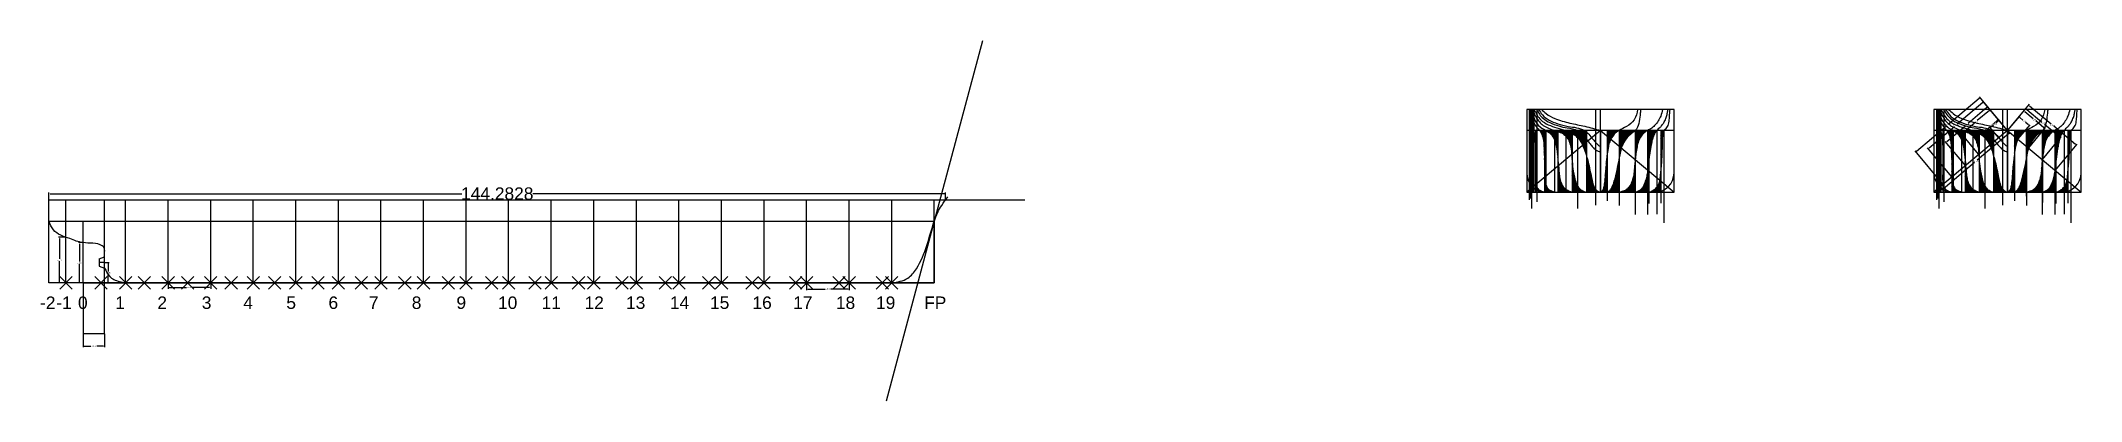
# Model space of a CAD drawing. Header units: inches. Extents: x 2352 to 5491, y -38 to 423.
# Drawn here: x 4519 to 4847.3, y 147.1 to 205.1 of the extents above; entities that cross this region are included whole.
import ezdxf

# ---------------------------------------------------------------- set-up
doc = ezdxf.new("R2010")
doc.units = ezdxf.units.IN
doc.header["$MEASUREMENT"] = 0
doc.header["$PDMODE"] = 3
doc.linetypes.add('ACAD_ISO02W100', pattern=[15, 12, -3])
for name, color, linetype in [('SentLine', 7, 'Continuous'), ('St-1', 7, 'Continuous'), ('St-2', 7, 'Continuous'), ('St0', 7, 'Continuous'), ('St1', 7, 'Continuous'), ('St15', 7, 'Continuous'), ('St16', 7, 'Continuous'), ('St17', 7, 'Continuous'), ('St18', 7, 'Continuous'), ('St19', 7, 'Continuous'), ('St2', 7, 'Continuous'), ('St3', 7, 'Continuous'), ('St4', 7, 'Continuous'), ('St5', 7, 'Continuous'), ('St6', 7, 'Continuous')]:
    doc.layers.add(name, color=color, linetype=linetype)
doc.styles.get("Standard").update_dxf_attribs({"font": 'arial.ttf'})
doc.dimstyles.get("Standard").update_dxf_attribs({"dimtxt": 0.18, "dimasz": 0.18, "dimexe": 0.18, "dimexo": 0.0625, "dimgap": 0.09, "dimtad": 0, "dimtih": 1, "dimtoh": 1, "dimdec": 4, "dimzin": 0, "dimdsep": 46, "dimtxsty": 'Standard', "dimcen": 0.09, "dimadec": 0, "dimazin": 0, "dimtfac": 1, "dimtdec": 4, "dimtofl": 0, "dimtmove": 0, "dimatfit": 3, "dimfxl": 1, "dimtolj": 1, "dimtzin": 0, "dimarcsym": 0})
pattern_1 = [(45, (1446.23302, 101.63229), (-0.0883883476, 0.0883883476), [])]
pattern_2 = [(45, (1511.75213, 101.63229), (-0.0883883476, 0.0883883476), [])]

msp = doc.modelspace()

# ---------------------------------------------------------------- texts
for s, p in [('-2', (4518.87151, 161.97755)), ('-1', (4521.48337, 161.97755)), ('0', (4524.97818, 161.97755)), ('1', (4530.96854, 161.97755)), ('2', (4537.75021, 161.97755)), ('3', (4544.89845, 161.97755)), ('4', (4551.58847, 161.97755)), ('5', (4558.50761, 161.97755)), ('6', (4565.28927, 161.97755)), ('7', (4571.79601, 161.97755)), ('8', (4578.68883, 161.97755)), ('9', (4585.88289, 161.97755)), ('10', (4592.57291, 161.97755)), ('11', (4599.58369, 161.97755)), ('12', (4606.50283, 161.97755)), ('13', (4613.17315, 161.97755)), ('14', (4620.22974, 161.97755)), ('15', (4626.69066, 161.97755)), ('16', (4633.51815, 161.97755)), ('17', (4640.0707, 161.97755)), ('18', (4646.94402, 161.97755)), ('19', (4653.40493, 161.97755)), ('FP', (4661.14886, 161.97755))]:
    msp.add_text(s, height=2).set_placement(p)

# ---------------------------------------------------------------- blocks, each defined once
blk = doc.blocks.new('*D62')
at = {"color": 0, "lineweight": -2, "transparency": 16777216}
for p, q in [((4525.79, 157.95), (4525.79, 155.8)), ((4529.27, 157.95), (4529.27, 155.8)), ((4525.97, 155.98), (4527.06, 155.98)), ((4529.09, 155.98), (4527.99, 155.98))]:
    blk.add_line(p, q, dxfattribs=at)
at = {"color": 0, "transparency": 16777216}
for points in [[(4525.97, 156.01), (4525.97, 155.95), (4525.79, 155.98)], [(4529.09, 156.01), (4529.09, 155.95), (4529.27, 155.98)]]:
    blk.add_solid(points, dxfattribs=at)
at = {"layer": 'Defpoints', "color": 0, "transparency": 16777216}
for p in [(4525.79, 158.02), (4529.27, 158.02), (4529.27, 155.98)]:
    blk.add_point(p, dxfattribs=at)
at = {"color": 0, "transparency": 16777216, "insert": (4527.53, 155.98), "char_height": 0.18, "attachment_point": 5}
blk.add_mtext('\\A1;3.4815', dxfattribs=at)
blk = doc.blocks.new('*D63')
at = {"color": 0, "lineweight": -2, "transparency": 16777216}
for p, q in [((4529.33, 169.45), (4530.01, 169.45)), ((4529.83, 169.27), (4529.83, 167.99)), ((4529.83, 166.35), (4529.83, 167.63)), ((4529.33, 166.17), (4530.01, 166.17))]:
    blk.add_line(p, q, dxfattribs=at)
at = {"color": 0, "transparency": 16777216}
for points in [[(4529.8, 169.27), (4529.86, 169.27), (4529.83, 169.45)], [(4529.8, 166.35), (4529.86, 166.35), (4529.83, 166.17)]]:
    blk.add_solid(points, dxfattribs=at)
at = {"layer": 'Defpoints', "color": 0, "transparency": 16777216}
for p in [(4529.27, 169.45), (4529.27, 166.17), (4529.83, 166.17)]:
    blk.add_point(p, dxfattribs=at)
at = {"color": 0, "transparency": 16777216, "insert": (4529.83, 167.81), "char_height": 0.18, "attachment_point": 5}
blk.add_mtext('\\A1;3.2825', dxfattribs=at)
blk = doc.blocks.new('*D64')
at = {"color": 0, "lineweight": -2, "transparency": 16777216}
for p, q in [((4525.72, 172.64), (4525.06, 172.64)), ((4525.24, 172.46), (4525.24, 169.59)), ((4525.24, 166.35), (4525.24, 169.22)), ((4525.72, 166.17), (4525.06, 166.17))]:
    blk.add_line(p, q, dxfattribs=at)
at = {"color": 0, "transparency": 16777216}
for points in [[(4525.21, 172.46), (4525.27, 172.46), (4525.24, 172.64)], [(4525.21, 166.35), (4525.27, 166.35), (4525.24, 166.17)]]:
    blk.add_solid(points, dxfattribs=at)
at = {"layer": 'Defpoints', "color": 0, "transparency": 16777216}
for p in [(4525.79, 172.64), (4525.24, 166.17), (4525.79, 166.17)]:
    blk.add_point(p, dxfattribs=at)
at = {"color": 0, "transparency": 16777216, "insert": (4525.24, 169.4), "char_height": 0.18, "attachment_point": 5}
blk.add_mtext('\\A1;6.4656', dxfattribs=at)
blk = doc.blocks.new('*D65')
at = {"color": 0, "lineweight": -2, "transparency": 16777216}
for p, q in [((4520.31, 179.57), (4520.31, 180.69)), ((4664.59, 179.57), (4664.59, 180.69)), ((4520.49, 180.51), (4586.74, 180.51)), ((4664.41, 180.51), (4598.15, 180.51))]:
    blk.add_line(p, q, dxfattribs=at)
at = {"color": 0, "transparency": 16777216}
for points in [[(4520.49, 180.54), (4520.49, 180.48), (4520.31, 180.51)], [(4664.41, 180.54), (4664.41, 180.48), (4664.59, 180.51)]]:
    blk.add_solid(points, dxfattribs=at)
at = {"layer": 'Defpoints', "color": 0, "transparency": 16777216}
for p in [(4520.31, 179.51), (4664.59, 180.51), (4664.59, 179.51)]:
    blk.add_point(p, dxfattribs=at)
at = {"color": 0, "transparency": 16777216, "insert": (4592.45, 180.51), "char_height": 2, "attachment_point": 5}
blk.add_mtext('\\A1;144.2828', dxfattribs=at)
blk = doc.blocks.new('*D77')
at = {"color": 0, "lineweight": -2, "transparency": 16777216}
for p, q in [((4522.98, 173.5), (4521.82, 173.5)), ((4522, 173.32), (4522, 170.01)), ((4522, 166.35), (4522, 169.65)), ((4522.98, 166.17), (4521.82, 166.17))]:
    blk.add_line(p, q, dxfattribs=at)
at = {"color": 0, "transparency": 16777216}
for points in [[(4521.97, 173.32), (4522.03, 173.32), (4522, 173.5)], [(4521.97, 166.35), (4522.03, 166.35), (4522, 166.17)]]:
    blk.add_solid(points, dxfattribs=at)
at = {"layer": 'Defpoints', "color": 0, "transparency": 16777216}
for p in [(4523.05, 173.5), (4522, 166.17), (4523.05, 166.17)]:
    blk.add_point(p, dxfattribs=at)
at = {"color": 0, "transparency": 16777216, "insert": (4522, 169.83), "char_height": 0.18, "attachment_point": 5}
blk.add_mtext('\\A1;7.3246', dxfattribs=at)
blk = doc.blocks.new('*D89')
at = {"color": 0, "lineweight": -2, "transparency": 16777216}
for p, q in [((4539.49, 166.11), (4539.49, 165.23)), ((4539.67, 165.41), (4542.45, 165.41)), ((4546.16, 165.41), (4543.38, 165.41)), ((4546.34, 166.11), (4546.34, 165.23))]:
    blk.add_line(p, q, dxfattribs=at)
at = {"color": 0, "transparency": 16777216}
for points in [[(4539.67, 165.44), (4539.67, 165.38), (4539.49, 165.41)], [(4546.16, 165.44), (4546.16, 165.38), (4546.34, 165.41)]]:
    blk.add_solid(points, dxfattribs=at)
at = {"layer": 'Defpoints', "color": 0, "transparency": 16777216}
for p in [(4539.49, 166.17), (4546.34, 166.17), (4546.34, 165.41)]:
    blk.add_point(p, dxfattribs=at)
at = {"color": 0, "transparency": 16777216, "insert": (4542.91, 165.41), "char_height": 0.18, "attachment_point": 5}
blk.add_mtext('\\A1;6.8500', dxfattribs=at)
blk = doc.blocks.new('*D90')
at = {"color": 0, "lineweight": -2, "transparency": 16777216}
for p, q in [((4642.24, 166.11), (4642.24, 164.99)), ((4642.42, 165.17), (4645.2, 165.17)), ((4648.91, 165.17), (4646.13, 165.17)), ((4649.09, 166.11), (4649.09, 164.99))]:
    blk.add_line(p, q, dxfattribs=at)
at = {"color": 0, "transparency": 16777216}
for points in [[(4642.42, 165.2), (4642.42, 165.14), (4642.24, 165.17)], [(4648.91, 165.2), (4648.91, 165.14), (4649.09, 165.17)]]:
    blk.add_solid(points, dxfattribs=at)
at = {"layer": 'Defpoints', "color": 0, "transparency": 16777216}
for p in [(4642.24, 166.17), (4649.09, 166.17), (4649.09, 165.17)]:
    blk.add_point(p, dxfattribs=at)
at = {"color": 0, "transparency": 16777216, "insert": (4645.66, 165.17), "char_height": 0.18, "attachment_point": 5}
blk.add_mtext('\\A1;6.8500', dxfattribs=at)
blk = doc.blocks.new('*D78')
at = {"layer": 'Defpoints', "color": 0, "transparency": 16777216}
for p in [(4834.14, 192.31), (4835.5, 190.68), (4834.1, 189.51)]:
    blk.add_point(p, dxfattribs=at)
at = {"layer": 'SentLine', "color": 0, "lineweight": -2, "transparency": 16777216}
for p, q in [((4834.06, 189.56), (4832.62, 191.27)), ((4832.88, 191.25), (4833.22, 191.54)), ((4834, 192.19), (4833.66, 191.9)), ((4835.46, 190.73), (4834.02, 192.44))]:
    blk.add_line(p, q, dxfattribs=at)
at = {"layer": 'SentLine', "color": 0, "transparency": 16777216}
for points in [[(4832.86, 191.27), (4832.9, 191.22), (4832.74, 191.13)], [(4833.98, 192.21), (4834.02, 192.17), (4834.14, 192.31)]]:
    blk.add_solid(points, dxfattribs=at)
at = {"layer": 'SentLine', "color": 0, "transparency": 16777216, "insert": (4833.44, 191.72), "char_height": 0.18, "attachment_point": 5}
blk.add_mtext('\\A1;1.8255', dxfattribs=at)
blk = doc.blocks.new('*D79')
at = {"layer": 'Defpoints', "color": 0, "transparency": 16777216}
for p in [(4832, 190.71), (4835.5, 190.68), (4833.46, 188.97)]:
    blk.add_point(p, dxfattribs=at)
at = {"layer": 'SentLine', "color": 0, "lineweight": -2, "transparency": 16777216}
for p, q in [((4833.42, 189.02), (4831.88, 190.85)), ((4832.14, 190.83), (4832.8, 191.38)), ((4833.9, 192.31), (4833.24, 191.75)), ((4835.46, 190.73), (4833.92, 192.56))]:
    blk.add_line(p, q, dxfattribs=at)
at = {"layer": 'SentLine', "color": 0, "transparency": 16777216}
for points in [[(4832.12, 190.85), (4832.16, 190.8), (4832, 190.71)], [(4833.88, 192.33), (4833.92, 192.28), (4834.04, 192.42)]]:
    blk.add_solid(points, dxfattribs=at)
at = {"layer": 'SentLine', "color": 0, "transparency": 16777216, "insert": (4833.02, 191.57), "char_height": 0.18, "attachment_point": 5}
blk.add_mtext('\\A1;2.6622', dxfattribs=at)
blk = doc.blocks.new('*D80')
at = {"layer": 'Defpoints', "color": 0, "transparency": 16777216}
for p in [(4835.5, 190.68), (4828.09, 190.14), (4830.89, 186.81)]:
    blk.add_point(p, dxfattribs=at)
at = {"layer": 'SentLine', "color": 0, "lineweight": -2, "transparency": 16777216}
for p, q in [((4832.57, 193.9), (4830.61, 192.26)), ((4835.46, 190.73), (4832.59, 194.15)), ((4828.23, 190.26), (4830.18, 191.9)), ((4830.85, 186.86), (4827.97, 190.28))]:
    blk.add_line(p, q, dxfattribs=at)
at = {"layer": 'SentLine', "color": 0, "transparency": 16777216}
for points in [[(4832.55, 193.92), (4832.58, 193.88), (4832.7, 194.02)], [(4828.21, 190.28), (4828.25, 190.23), (4828.09, 190.14)]]:
    blk.add_solid(points, dxfattribs=at)
at = {"layer": 'SentLine', "color": 0, "transparency": 16777216, "insert": (4830.4, 192.08), "char_height": 0.18, "attachment_point": 5}
blk.add_mtext('\\A1;6.0243', dxfattribs=at)
blk = doc.blocks.new('*D81')
at = {"layer": 'Defpoints', "color": 0, "transparency": 16777216}
for p in [(4835.5, 190.68), (4825.57, 188.8), (4828.75, 185.01)]:
    blk.add_point(p, dxfattribs=at)
at = {"layer": 'SentLine', "color": 0, "lineweight": -2, "transparency": 16777216}
for p, q in [((4832.19, 194.35), (4829.16, 191.81)), ((4835.46, 190.73), (4832.21, 194.6)), ((4825.71, 188.91), (4828.73, 191.45)), ((4828.71, 185.06), (4825.45, 188.93))]:
    blk.add_line(p, q, dxfattribs=at)
at = {"layer": 'SentLine', "color": 0, "transparency": 16777216}
for points in [[(4832.17, 194.37), (4832.21, 194.33), (4832.32, 194.47)], [(4825.69, 188.94), (4825.73, 188.89), (4825.57, 188.8)]]:
    blk.add_solid(points, dxfattribs=at)
at = {"layer": 'SentLine', "color": 0, "transparency": 16777216, "insert": (4828.95, 191.63), "char_height": 0.18, "attachment_point": 5}
blk.add_mtext('\\A1;8.8181', dxfattribs=at)
blk = doc.blocks.new('*D82')
at = {"layer": 'Defpoints', "color": 0, "transparency": 16777216}
for p in [(4835.5, 190.68), (4822.73, 187.78), (4826.58, 183.19)]:
    blk.add_point(p, dxfattribs=at)
at = {"layer": 'SentLine', "color": 0, "lineweight": -2, "transparency": 16777216}
for p, q in [((4831.51, 195.15), (4827.41, 191.7)), ((4835.46, 190.73), (4831.54, 195.41)), ((4822.86, 187.89), (4826.97, 191.34)), ((4826.54, 183.24), (4822.61, 187.91))]:
    blk.add_line(p, q, dxfattribs=at)
at = {"layer": 'SentLine', "color": 0, "transparency": 16777216}
for points in [[(4831.49, 195.18), (4831.53, 195.13), (4831.65, 195.27)], [(4822.85, 187.92), (4822.88, 187.87), (4822.73, 187.78)]]:
    blk.add_solid(points, dxfattribs=at)
at = {"layer": 'SentLine', "color": 0, "transparency": 16777216, "insert": (4827.19, 191.52), "char_height": 0.18, "attachment_point": 5}
blk.add_mtext('\\A1;11.6516', dxfattribs=at)
blk = doc.blocks.new('*D83')
at = {"layer": 'Defpoints', "color": 0, "transparency": 16777216}
for p in [(4835.5, 190.68), (4820.73, 187.24), (4825.14, 181.99)]:
    blk.add_point(p, dxfattribs=at)
at = {"layer": 'SentLine', "color": 0, "lineweight": -2, "transparency": 16777216}
for p, q in [((4830.95, 195.82), (4826.12, 191.77)), ((4835.46, 190.73), (4830.97, 196.08)), ((4820.86, 187.36), (4825.69, 191.41)), ((4825.1, 182.03), (4820.61, 187.38))]:
    blk.add_line(p, q, dxfattribs=at)
at = {"layer": 'SentLine', "color": 0, "transparency": 16777216}
for points in [[(4830.93, 195.85), (4830.97, 195.8), (4831.09, 195.94)], [(4820.84, 187.38), (4820.88, 187.34), (4820.73, 187.24)]]:
    blk.add_solid(points, dxfattribs=at)
at = {"layer": 'SentLine', "color": 0, "transparency": 16777216, "insert": (4825.91, 191.59), "char_height": 0.18, "attachment_point": 5}
blk.add_mtext('\\A1;13.5277', dxfattribs=at)
blk = doc.blocks.new('*D84')
at = {"layer": 'Defpoints', "color": 0, "transparency": 16777216}
for p in [(4835.5, 190.68), (4824.65, 181.58), (4824.98, 181.19)]:
    blk.add_point(p, dxfattribs=at)
at = {"layer": 'SentLine', "color": 0, "lineweight": -2, "transparency": 16777216}
for p, q in [((4835.54, 190.64), (4835.94, 190.15)), ((4835.69, 190.18), (4830.62, 185.92)), ((4825.12, 181.3), (4830.19, 185.56)), ((4824.69, 181.53), (4825.1, 181.05))]:
    blk.add_line(p, q, dxfattribs=at)
at = {"layer": 'SentLine', "color": 0, "transparency": 16777216}
for points in [[(4835.67, 190.2), (4835.71, 190.15), (4835.83, 190.29)], [(4825.1, 181.32), (4825.14, 181.28), (4824.98, 181.19)]]:
    blk.add_solid(points, dxfattribs=at)
at = {"layer": 'SentLine', "color": 0, "transparency": 16777216, "insert": (4830.4, 185.74), "char_height": 0.18, "attachment_point": 5}
blk.add_mtext('\\A1;14.1638', dxfattribs=at)
blk = doc.blocks.new('*D85')
at = {"layer": 'Defpoints', "color": 0, "transparency": 16777216}
for p in [(4835.5, 190.68), (4839, 191.46), (4837.17, 189.28)]:
    blk.add_point(p, dxfattribs=at)
at = {"layer": 'SentLine', "color": 0, "lineweight": -2, "transparency": 16777216}
for p, q in [((4835.54, 190.73), (4837.45, 193)), ((4837.21, 189.33), (4839.12, 191.6)), ((4837.47, 192.75), (4837.95, 192.34)), ((4838.87, 191.57), (4838.38, 191.98))]:
    blk.add_line(p, q, dxfattribs=at)
at = {"layer": 'SentLine', "color": 0, "transparency": 16777216}
for points in [[(4837.49, 192.77), (4837.45, 192.73), (4837.33, 192.86)], [(4838.89, 191.6), (4838.85, 191.55), (4839, 191.46)]]:
    blk.add_solid(points, dxfattribs=at)
at = {"layer": 'SentLine', "color": 0, "transparency": 16777216, "insert": (4838.17, 192.16), "char_height": 0.18, "attachment_point": 5}
blk.add_mtext('\\A1;2.1855', dxfattribs=at)
blk = doc.blocks.new('*D86')
at = {"layer": 'Defpoints', "color": 0, "transparency": 16777216}
for p in [(4835.5, 190.68), (4841.5, 190.99), (4838.87, 187.86)]:
    blk.add_point(p, dxfattribs=at)
at = {"layer": 'SentLine', "color": 0, "lineweight": -2, "transparency": 16777216}
for p, q in [((4835.54, 190.73), (4838.25, 193.96)), ((4838.27, 193.71), (4839.6, 192.59)), ((4838.91, 187.9), (4841.62, 191.13)), ((4841.36, 191.11), (4840.04, 192.23))]:
    blk.add_line(p, q, dxfattribs=at)
at = {"layer": 'SentLine', "color": 0, "transparency": 16777216}
for points in [[(4838.29, 193.73), (4838.25, 193.68), (4838.13, 193.82)], [(4841.38, 191.13), (4841.35, 191.09), (4841.5, 190.99)]]:
    blk.add_solid(points, dxfattribs=at)
at = {"layer": 'SentLine', "color": 0, "transparency": 16777216, "insert": (4839.82, 192.41), "char_height": 0.18, "attachment_point": 5}
blk.add_mtext('\\A1;4.3981', dxfattribs=at)
blk = doc.blocks.new('*D87')
at = {"layer": 'Defpoints', "color": 0, "transparency": 16777216}
for p in [(4835.5, 190.68), (4844.04, 189.49), (4841.1, 185.99)]:
    blk.add_point(p, dxfattribs=at)
at = {"layer": 'SentLine', "color": 0, "lineweight": -2, "transparency": 16777216}
for p, q in [((4835.54, 190.73), (4838.56, 194.33)), ((4838.58, 194.07), (4841.02, 192.02)), ((4843.9, 189.61), (4841.46, 191.66)), ((4841.14, 186.03), (4844.15, 189.63))]:
    blk.add_line(p, q, dxfattribs=at)
at = {"layer": 'SentLine', "color": 0, "transparency": 16777216}
for points in [[(4838.6, 194.1), (4838.56, 194.05), (4838.44, 194.19)], [(4843.92, 189.63), (4843.88, 189.58), (4844.04, 189.49)]]:
    blk.add_solid(points, dxfattribs=at)
at = {"layer": 'SentLine', "color": 0, "transparency": 16777216, "insert": (4841.24, 191.84), "char_height": 0.18, "attachment_point": 5}
blk.add_mtext('\\A1;7.3061', dxfattribs=at)
blk = doc.blocks.new('*D88')
at = {"layer": 'Defpoints', "color": 0, "transparency": 16777216}
for p in [(4835.5, 190.68), (4846.57, 188.33), (4843.16, 184.26)]:
    blk.add_point(p, dxfattribs=at)
at = {"layer": 'SentLine', "color": 0, "lineweight": -2, "transparency": 16777216}
for p, q in [((4835.54, 190.73), (4839.03, 194.89)), ((4839.05, 194.64), (4842.53, 191.72)), ((4846.44, 188.44), (4842.96, 191.36)), ((4843.2, 184.3), (4846.69, 188.46))]:
    blk.add_line(p, q, dxfattribs=at)
at = {"layer": 'SentLine', "color": 0, "transparency": 16777216}
for points in [[(4839.07, 194.66), (4839.03, 194.61), (4838.92, 194.75)], [(4846.45, 188.46), (4846.42, 188.42), (4846.57, 188.33)]]:
    blk.add_solid(points, dxfattribs=at)
at = {"layer": 'SentLine', "color": 0, "transparency": 16777216, "insert": (4842.74, 191.54), "char_height": 0.18, "attachment_point": 5}
blk.add_mtext('\\A1;9.9966', dxfattribs=at)

# ---------------------------------------------------------------- dimensions: what is measured, and where the dimension line sits
dim = msp.add_linear_dim(base=(4664.58905, 180.50852), p1=(4520.30625, 179.51065), p2=(4664.58905, 179.51065), dimstyle='Standard', override={"dimtxt": 2})
dim.commit()
dim.dimension.update_dxf_attribs({"geometry": '*D65', "text_midpoint": (4592.44765, 180.50852)})
at = {"color": 5}
dim = msp.add_linear_dim(base=(4521.998791, 166.170653), p1=(4523.046249, 173.495302), p2=(4523.046249, 166.170653), angle=90, dimstyle='Standard', dxfattribs=at)
dim.commit()
dim.dimension.update_dxf_attribs({"geometry": '*D77', "text_midpoint": (4521.998791, 169.832978)})
at = {"color": 1}
for base, p1, p2, picture, middle in [((4525.2367422426, 166.1706533559), (4525.7862490683, 172.6362033559), (4525.7862490683, 166.1706533559), '*D64', (4525.2367422426, 169.4034283559)), ((4529.82684, 166.17065), (4529.2677, 169.45316), (4529.2677, 166.17065), '*D63', (4529.82684, 167.81191))]:
    dim = msp.add_linear_dim(base=base, p1=p1, p2=p2, angle=90, dimstyle='Standard', dxfattribs=at)
    dim.commit()
    dim.dimension.update_dxf_attribs({"geometry": picture, "text_midpoint": middle})
for base, p1, p2, picture, middle in [((4546.33625, 165.40946), (4539.48625, 166.17065), (4546.33625, 166.17065), '*D89', (4542.91125, 165.40946)), ((4649.08625, 165.17363), (4642.23625, 166.17065), (4649.08625, 166.17065), '*D90', (4645.66125, 165.17363))]:
    dim = msp.add_linear_dim(base=base, p1=p1, p2=p2, dimstyle='Standard')
    dim.commit()
    dim.dimension.update_dxf_attribs({"geometry": picture, "text_midpoint": middle})
dim = msp.add_linear_dim(base=(4529.2676990683, 155.9846496775), p1=(4525.7862490683, 158.0151055466), p2=(4529.2676990683, 158.0151055466), dimstyle='Standard', dxfattribs=at)
dim.commit()
dim.dimension.update_dxf_attribs({"geometry": '*D62', "text_midpoint": (4527.5269740683, 155.9846496775)})
at = {"layer": 'SentLine', "color": 5}
for p1, p2, distance, picture, middle in [((4835.49991, 190.68301), (4825.13865, 181.98566), -6.86322, '*D83', (4825.90673, 191.59107)), ((4835.49991, 190.68301), (4826.57561, 183.19187), -5.98637, '*D82', (4827.18897, 191.52256)), ((4835.49991, 190.68301), (4828.74588, 185.0136), -4.93878, '*D81', (4828.94762, 191.63106)), ((4835.49991, 190.68301), (4830.88574, 186.80982), -4.35038, '*D80', (4830.39585, 192.07849)), ((4835.49991, 190.68301), (4843.1566, 184.25591), 5.31397, '*D88', (4842.74475, 191.53957)), ((4835.49991, 190.68301), (4841.09587, 185.9857), 4.57766, '*D87', (4841.24099, 191.84051)), ((4835.49991, 190.68301), (4838.86852, 187.85536), 4.09724, '*D86', (4839.81844, 192.40737)), ((4835.49991, 190.68301), (4824.65147, 181.57673), 0.51116, '*D84', (4830.40433, 185.73836)), ((4835.49991, 190.68301), (4833.46088, 188.97142), -2.27134, '*D79', (4833.02009, 191.56689)), ((4834.1017, 189.50933), (4835.49991, 190.68301), 2.11833, '*D78', (4833.43887, 191.71866)), ((4835.49991, 190.68301), (4837.17383, 189.2779), 2.84735, '*D85', (4838.16751, 192.16132))]:
    dim = msp.add_aligned_dim(p1=p1, p2=p2, distance=distance, dimstyle='Standard', dxfattribs=at)
    dim.commit()
    dim.dimension.update_dxf_attribs({"geometry": picture, "text_midpoint": middle})

# ---------------------------------------------------------------- hatches: boundary and pattern name
at = {"layer": 'St1'}
h = msp.add_hatch(dxfattribs=at)
h.set_pattern_fill('ANSI31', color=256)
h.set_pattern_definition(pattern_1)
edge = h.paths.add_edge_path()
edge.add_line((4767.74549, 190.68301), (4764.39439, 190.68301))
edge.add_spline(control_points=[(4764.39439, 190.68301), (4764.95157, 190.48698), (4766.12652, 189.92355), (4767.22392, 188.32902), (4767.57829, 187.11202), (4767.74549, 186.54305)], knot_values=[6.403456096, 6.403456096, 6.403456096, 6.403456096, 8.17342079, 10.197280052, 11.97531637, 11.97531637, 11.97531637, 11.97531637], degree=3, periodic=0)
edge.add_line((4767.74549, 186.54305), (4767.74549, 190.68301))
edge = h.paths.add_edge_path()
edge.add_spline(control_points=[(4769.98079, 180.73601), (4769.71421, 180.85654), (4769.12379, 181.12349), (4768.72768, 182.10522), (4768.54643, 183.17326), (4768.26654, 184.36126), (4768.05101, 185.50697), (4767.83285, 186.24578), (4767.74549, 186.54305)], knot_values=[11.97531637, 11.97531637, 11.97531637, 11.97531637, 12.825518501, 13.858275935, 14.934691412, 16.123637233, 17.503895301, 18.432866657, 18.432866657, 18.432866657, 18.432866657], degree=3, periodic=0)
edge.add_line((4767.74549, 186.54305), (4767.74549, 180.73601))
edge.add_line((4767.74549, 180.73601), (4769.98079, 180.73601))
h = msp.add_hatch(dxfattribs=at)
h.set_pattern_fill('ANSI31', color=256)
h.set_pattern_definition(pattern_2)
edge = h.paths.add_edge_path()
edge.add_line((4833.26461, 190.68301), (4829.91351, 190.68301))
edge.add_spline(control_points=[(4829.91351, 190.68301), (4830.47069, 190.48698), (4831.64564, 189.92355), (4832.74304, 188.32902), (4833.09741, 187.11202), (4833.26461, 186.54305)], knot_values=[6.403456096, 6.403456096, 6.403456096, 6.403456096, 8.17342079, 10.197280052, 11.97531637, 11.97531637, 11.97531637, 11.97531637], degree=3, periodic=0)
edge.add_line((4833.26461, 186.54305), (4833.26461, 190.68301))
edge = h.paths.add_edge_path()
edge.add_spline(control_points=[(4835.49991, 180.73601), (4835.23332, 180.85654), (4834.64291, 181.12349), (4834.2468, 182.10522), (4834.06554, 183.17326), (4833.78566, 184.36126), (4833.57013, 185.50697), (4833.35197, 186.24578), (4833.26461, 186.54305)], knot_values=[11.97531637, 11.97531637, 11.97531637, 11.97531637, 12.825518501, 13.858275935, 14.934691412, 16.123637233, 17.503895301, 18.432866657, 18.432866657, 18.432866657, 18.432866657], degree=3, periodic=0)
edge.add_line((4833.26461, 186.54305), (4833.26461, 180.73601))
edge.add_line((4833.26461, 180.73601), (4835.49991, 180.73601))
at = {"layer": 'St15'}
h = msp.add_hatch(dxfattribs=at)
h.set_pattern_fill('ANSI31', color=256)
h.set_pattern_definition(pattern_1)
edge = h.paths.add_edge_path()
edge.add_spline(control_points=[(4779.70329, 184.01927), (4779.77507, 184.80172), (4779.9096, 186.07629), (4779.94726, 187.66117), (4779.96415, 188.71065), (4779.97638, 189.44311), (4780.0298, 189.99921), (4780.06178, 190.39124), (4780.12819, 190.6109), (4780.18079, 190.68301)], knot_values=[4.140971725, 4.140971725, 4.140971725, 4.140971725, 6.497401455, 7.983608299, 8.894667503, 9.646295112, 10.181876109, 10.564908589, 10.837923415, 10.837923415, 10.837923415, 10.837923415], degree=3, periodic=0)
edge.add_line((4780.18079, 190.68301), (4779.70329, 190.68301))
edge.add_line((4779.70329, 190.68301), (4779.70329, 184.01927))
h = msp.add_hatch(dxfattribs=at)
h.set_pattern_fill('ANSI31', color=256)
h.set_pattern_definition(pattern_2)
edge = h.paths.add_edge_path()
edge.add_spline(control_points=[(4845.22241, 184.01927), (4845.29419, 184.80172), (4845.42871, 186.07629), (4845.46638, 187.66117), (4845.48327, 188.71065), (4845.4955, 189.44311), (4845.54892, 189.99921), (4845.5809, 190.39124), (4845.64731, 190.6109), (4845.69991, 190.68301)], knot_values=[4.140971725, 4.140971725, 4.140971725, 4.140971725, 6.497401455, 7.983608299, 8.894667503, 9.646295112, 10.181876109, 10.564908589, 10.837923415, 10.837923415, 10.837923415, 10.837923415], degree=3, periodic=0)
edge.add_line((4845.69991, 190.68301), (4845.22241, 190.68301))
edge.add_line((4845.22241, 190.68301), (4845.22241, 184.01927))
h = msp.add_hatch(dxfattribs=at)
h.set_pattern_fill('ANSI31', color=256)
h.set_pattern_definition(pattern_1)
edge = h.paths.add_edge_path()
edge.add_spline(control_points=[(4779.70329, 184.01927), (4779.67861, 183.75017), (4779.63972, 183.30304), (4779.5531, 182.64734), (4779.40338, 182.04094), (4779.04034, 181.46452), (4778.4634, 181.01512), (4778.00549, 180.83391), (4777.75809, 180.73601)], knot_values=[0, 0, 0, 0, 0.810433137, 1.346118514, 1.984990246, 2.668794213, 3.345574742, 4.140971725, 4.140971725, 4.140971725, 4.140971725], degree=3, periodic=0)
edge.add_line((4777.75809, 180.73601), (4778.69079, 180.73601))
edge.add_arc((4778.69079, 183.87601), 3.14, 270, 288.8112903)
edge.add_line((4779.70329, 180.90373), (4779.70329, 184.01927))
h.paths.add_polyline_path([(4779.70329, 180.90373, -0.082264562), (4778.69079, 180.73601), (4779.70329, 180.73601)], flags=17)
h = msp.add_hatch(dxfattribs=at)
h.set_pattern_fill('ANSI31', color=256)
h.set_pattern_definition(pattern_2)
edge = h.paths.add_edge_path()
edge.add_spline(control_points=[(4845.22241, 184.01927), (4845.19773, 183.75017), (4845.15883, 183.30304), (4845.07222, 182.64734), (4844.92249, 182.04094), (4844.55945, 181.46452), (4843.98252, 181.01512), (4843.52461, 180.83391), (4843.27721, 180.73601)], knot_values=[0, 0, 0, 0, 0.810433137, 1.346118514, 1.984990246, 2.668794213, 3.345574742, 4.140971725, 4.140971725, 4.140971725, 4.140971725], degree=3, periodic=0)
edge.add_line((4843.27721, 180.73601), (4844.20991, 180.73601))
edge.add_arc((4844.20991, 183.87601), 3.14, 270, 288.8112903)
edge.add_line((4845.22241, 180.90373), (4845.22241, 184.01927))
h.paths.add_polyline_path([(4845.22241, 180.90373, -0.082264562), (4844.20991, 180.73601), (4845.22241, 180.73601)], flags=17)
at = {"layer": 'St16'}
h = msp.add_hatch(dxfattribs=at)
h.set_pattern_fill('ANSI31', color=256)
h.set_pattern_definition(pattern_1)
edge = h.paths.add_edge_path()
edge.add_spline(control_points=[(4777.75809, 185.30797), (4777.81155, 185.82138), (4777.89043, 186.58786), (4778.06119, 187.59824), (4778.19523, 188.39045), (4778.38335, 189.26175), (4778.64391, 190.06958), (4778.95012, 190.52824), (4779.08079, 190.68301)], knot_values=[5.419982919, 5.419982919, 5.419982919, 5.419982919, 6.968176551, 7.730231658, 8.493786346, 9.377609661, 10.407145136, 11.014931729, 11.014931729, 11.014931729, 11.014931729], degree=3, periodic=0)
edge.add_line((4779.08079, 190.68301), (4777.75809, 190.68301))
edge.add_line((4777.75809, 190.68301), (4777.75809, 185.30797))
h = msp.add_hatch(dxfattribs=at)
h.set_pattern_fill('ANSI31', color=256)
h.set_pattern_definition(pattern_2)
edge = h.paths.add_edge_path()
edge.add_spline(control_points=[(4843.27721, 185.30797), (4843.33067, 185.82138), (4843.40955, 186.58786), (4843.5803, 187.59824), (4843.71435, 188.39045), (4843.90246, 189.26175), (4844.16302, 190.06958), (4844.46924, 190.52824), (4844.59991, 190.68301)], knot_values=[5.419982919, 5.419982919, 5.419982919, 5.419982919, 6.968176551, 7.730231658, 8.493786346, 9.377609661, 10.407145136, 11.014931729, 11.014931729, 11.014931729, 11.014931729], degree=3, periodic=0)
edge.add_line((4844.59991, 190.68301), (4843.27721, 190.68301))
edge.add_line((4843.27721, 190.68301), (4843.27721, 185.30797))
h = msp.add_hatch(dxfattribs=at)
h.set_pattern_fill('ANSI31', color=256)
h.set_pattern_definition(pattern_1)
edge = h.paths.add_edge_path()
edge.add_spline(control_points=[(4777.75809, 185.30797), (4777.72276, 184.96862), (4777.66074, 184.37749), (4777.52597, 183.50154), (4777.32944, 182.70559), (4777.07346, 182.01788), (4776.79404, 181.47636), (4776.4376, 181.1202), (4776.0144, 180.88607), (4775.71464, 180.7848), (4775.57019, 180.73601)], knot_values=[0, 0, 0, 0, 1.023302479, 1.78314316, 2.657317705, 3.476898465, 3.982621742, 4.471517423, 4.962963631, 5.419982919, 5.419982919, 5.419982919, 5.419982919], degree=3, periodic=0)
edge.add_line((4775.57019, 180.73601), (4777.75809, 180.73601))
edge.add_line((4777.75809, 180.73601), (4777.75809, 185.30797))
h = msp.add_hatch(dxfattribs=at)
h.set_pattern_fill('ANSI31', color=256)
h.set_pattern_definition(pattern_2)
edge = h.paths.add_edge_path()
edge.add_spline(control_points=[(4843.27721, 185.30797), (4843.24188, 184.96862), (4843.17986, 184.37749), (4843.04509, 183.50154), (4842.84855, 182.70559), (4842.59258, 182.01788), (4842.31316, 181.47636), (4841.95672, 181.1202), (4841.53352, 180.88607), (4841.23375, 180.7848), (4841.08931, 180.73601)], knot_values=[0, 0, 0, 0, 1.023302479, 1.78314316, 2.657317705, 3.476898465, 3.982621742, 4.471517423, 4.962963631, 5.419982919, 5.419982919, 5.419982919, 5.419982919], degree=3, periodic=0)
edge.add_line((4841.08931, 180.73601), (4843.27721, 180.73601))
edge.add_line((4843.27721, 180.73601), (4843.27721, 185.30797))
at = {"layer": 'St17'}
h = msp.add_hatch(dxfattribs=at)
h.set_pattern_fill('ANSI31', color=256)
h.set_pattern_definition(pattern_1)
edge = h.paths.add_edge_path()
edge.add_line((4777.58079, 190.68301), (4775.57019, 190.68301))
edge.add_line((4775.57019, 190.68301), (4775.57019, 185.92205))
edge.add_spline(control_points=[(4775.57019, 185.92205), (4775.63306, 186.54048), (4775.81015, 187.7799), (4776.13776, 189.38909), (4776.96959, 190.24344), (4777.39126, 190.56916), (4777.58079, 190.68301)], knot_values=[4.320649399, 4.320649399, 4.320649399, 4.320649399, 6.195834623, 8.108308493, 9.037596132, 9.70239079, 9.70239079, 9.70239079, 9.70239079], degree=3, periodic=0)
h = msp.add_hatch(dxfattribs=at)
h.set_pattern_fill('ANSI31', color=256)
h.set_pattern_definition(pattern_2)
edge = h.paths.add_edge_path()
edge.add_line((4843.09991, 190.68301), (4841.08931, 190.68301))
edge.add_line((4841.08931, 190.68301), (4841.08931, 185.92205))
edge.add_spline(control_points=[(4841.08931, 185.92205), (4841.15217, 186.54048), (4841.32927, 187.7799), (4841.65688, 189.38909), (4842.48871, 190.24344), (4842.91038, 190.56916), (4843.09991, 190.68301)], knot_values=[4.320649399, 4.320649399, 4.320649399, 4.320649399, 6.195834623, 8.108308493, 9.037596132, 9.70239079, 9.70239079, 9.70239079, 9.70239079], degree=3, periodic=0)
h = msp.add_hatch(dxfattribs=at)
h.set_pattern_fill('ANSI31', color=256)
h.set_pattern_definition(pattern_1)
edge = h.paths.add_edge_path()
edge.add_spline(control_points=[(4775.57019, 185.92205), (4775.56197, 185.84118), (4775.50633, 185.26341), (4775.45514, 184.37376), (4775.32228, 183.34057), (4775.09511, 182.54714), (4774.82304, 181.89626), (4774.45298, 181.38663), (4774.04546, 181.07547), (4773.56349, 180.86373), (4773.20383, 180.78068), (4773.01039, 180.73601)], knot_values=[9.70239079, 9.70239079, 9.70239079, 9.70239079, 9.947601467, 11.452499187, 12.368552097, 13.065645908, 13.923397568, 14.472286489, 14.933144687, 15.444216214, 16.038975909, 16.038975909, 16.038975909, 16.038975909], degree=3, periodic=0)
edge.add_line((4773.01039, 180.73601), (4775.57019, 180.73601))
edge.add_line((4775.57019, 180.73601), (4775.57019, 185.92205))
h = msp.add_hatch(dxfattribs=at)
h.set_pattern_fill('ANSI31', color=256)
h.set_pattern_definition(pattern_2)
edge = h.paths.add_edge_path()
edge.add_spline(control_points=[(4841.08931, 185.92205), (4841.08109, 185.84118), (4841.02545, 185.26341), (4840.97426, 184.37376), (4840.84139, 183.34057), (4840.61423, 182.54714), (4840.34215, 181.89626), (4839.97209, 181.38663), (4839.56458, 181.07547), (4839.08261, 180.86373), (4838.72295, 180.78068), (4838.52951, 180.73601)], knot_values=[9.70239079, 9.70239079, 9.70239079, 9.70239079, 9.947601467, 11.452499187, 12.368552097, 13.065645908, 13.923397568, 14.472286489, 14.933144687, 15.444216214, 16.038975909, 16.038975909, 16.038975909, 16.038975909], degree=3, periodic=0)
edge.add_line((4838.52951, 180.73601), (4841.08931, 180.73601))
edge.add_line((4841.08931, 180.73601), (4841.08931, 185.92205))
at = {"layer": 'St18'}
h = msp.add_hatch(dxfattribs=at)
h.set_pattern_fill('ANSI31', color=256)
h.set_pattern_definition(pattern_1)
edge = h.paths.add_edge_path()
edge.add_spline(control_points=[(4773.01039, 186.35232), (4773.10003, 186.85407), (4773.26156, 187.77158), (4773.84435, 189.06074), (4774.67947, 189.98402), (4775.33784, 190.44833), (4775.58079, 190.68301)], knot_values=[3.562186594, 3.562186594, 3.562186594, 3.562186594, 5.088717728, 6.34717917, 7.751305077, 8.761409942, 8.761409942, 8.761409942, 8.761409942], degree=3, periodic=0)
edge.add_line((4775.58079, 190.68301), (4773.01039, 190.68301))
edge.add_line((4773.01039, 190.68301), (4773.01039, 186.35232))
h = msp.add_hatch(dxfattribs=at)
h.set_pattern_fill('ANSI31', color=256)
h.set_pattern_definition(pattern_2)
edge = h.paths.add_edge_path()
edge.add_spline(control_points=[(4838.52951, 186.35232), (4838.61915, 186.85407), (4838.78068, 187.77158), (4839.36347, 189.06074), (4840.19859, 189.98402), (4840.85696, 190.44833), (4841.09991, 190.68301)], knot_values=[3.562186594, 3.562186594, 3.562186594, 3.562186594, 5.088717728, 6.34717917, 7.751305077, 8.761409942, 8.761409942, 8.761409942, 8.761409942], degree=3, periodic=0)
edge.add_line((4841.09991, 190.68301), (4838.52951, 190.68301))
edge.add_line((4838.52951, 190.68301), (4838.52951, 186.35232))
h = msp.add_hatch(dxfattribs=at)
h.set_pattern_fill('ANSI31', color=256)
h.set_pattern_definition(pattern_1)
edge = h.paths.add_edge_path()
edge.add_spline(control_points=[(4773.01039, 186.35232), (4772.90055, 185.73743), (4772.67967, 184.52274), (4772.31383, 183.01976), (4772.00929, 181.94771), (4771.74265, 181.36139), (4771.45817, 180.96554), (4771.20821, 180.81306), (4771.08189, 180.73601)], knot_values=[8.761409942, 8.761409942, 8.761409942, 8.761409942, 10.632139264, 12.467443516, 13.402273779, 13.966776904, 14.397134847, 14.836768287, 14.836768287, 14.836768287, 14.836768287], degree=3, periodic=0)
edge.add_line((4771.08189, 180.73601), (4773.01039, 180.73601))
edge.add_line((4773.01039, 180.73601), (4773.01039, 186.35232))
h = msp.add_hatch(dxfattribs=at)
h.set_pattern_fill('ANSI31', color=256)
h.set_pattern_definition(pattern_2)
edge = h.paths.add_edge_path()
edge.add_spline(control_points=[(4838.52951, 186.35232), (4838.41966, 185.73743), (4838.19879, 184.52274), (4837.83295, 183.01976), (4837.52841, 181.94771), (4837.26177, 181.36139), (4836.97728, 180.96554), (4836.72732, 180.81306), (4836.60101, 180.73601)], knot_values=[8.761409942, 8.761409942, 8.761409942, 8.761409942, 10.632139264, 12.467443516, 13.402273779, 13.966776904, 14.397134847, 14.836768287, 14.836768287, 14.836768287, 14.836768287], degree=3, periodic=0)
edge.add_line((4836.60101, 180.73601), (4838.52951, 180.73601))
edge.add_line((4838.52951, 180.73601), (4838.52951, 186.35232))
at = {"layer": 'St19'}
h = msp.add_hatch(dxfattribs=at)
h.set_pattern_fill('ANSI31', color=256)
h.set_pattern_definition(pattern_1)
edge = h.paths.add_edge_path()
edge.add_spline(control_points=[(4771.08189, 186.86766), (4771.13075, 187.27352), (4771.21124, 187.95012), (4771.46589, 188.94201), (4771.88319, 189.74068), (4772.43429, 190.33517), (4772.82214, 190.59072), (4772.98079, 190.68301)], knot_values=[4.76114245, 4.76114245, 4.76114245, 4.76114245, 5.98675214, 6.8035635, 7.820874046, 8.654614305, 9.206062707, 9.206062707, 9.206062707, 9.206062707], degree=3, periodic=0)
edge.add_line((4772.98079, 190.68301), (4771.08189, 190.68301))
edge.add_line((4771.08189, 190.68301), (4771.08189, 186.86766))
h = msp.add_hatch(dxfattribs=at)
h.set_pattern_fill('ANSI31', color=256)
h.set_pattern_definition(pattern_2)
edge = h.paths.add_edge_path()
edge.add_spline(control_points=[(4836.60101, 186.86766), (4836.64987, 187.27352), (4836.73035, 187.95012), (4836.98501, 188.94201), (4837.40231, 189.74068), (4837.95341, 190.33517), (4838.34125, 190.59072), (4838.49991, 190.68301)], knot_values=[4.76114245, 4.76114245, 4.76114245, 4.76114245, 5.98675214, 6.8035635, 7.820874046, 8.654614305, 9.206062707, 9.206062707, 9.206062707, 9.206062707], degree=3, periodic=0)
edge.add_line((4838.49991, 190.68301), (4836.60101, 190.68301))
edge.add_line((4836.60101, 190.68301), (4836.60101, 186.86766))
h = msp.add_hatch(dxfattribs=at)
h.set_pattern_fill('ANSI31', color=256)
h.set_pattern_definition(pattern_1)
edge = h.paths.add_edge_path()
edge.add_spline(control_points=[(4771.08189, 186.86766), (4771.01277, 186.29346), (4770.89139, 185.30164), (4770.78061, 183.97375), (4770.70267, 182.8357), (4770.59222, 181.93398), (4770.45953, 181.12277), (4770.13538, 180.86089), (4769.98079, 180.73601)], knot_values=[9.206062707, 9.206062707, 9.206062707, 9.206062707, 10.940055363, 12.202875161, 13.208203262, 14.346448423, 14.979169455, 15.555985984, 15.555985984, 15.555985984, 15.555985984], degree=3, periodic=0)
edge.add_line((4769.98079, 180.73601), (4771.08189, 180.73601))
edge.add_line((4771.08189, 180.73601), (4771.08189, 186.86766))
h = msp.add_hatch(dxfattribs=at)
h.set_pattern_fill('ANSI31', color=256)
h.set_pattern_definition(pattern_2)
edge = h.paths.add_edge_path()
edge.add_spline(control_points=[(4836.60101, 186.86766), (4836.53189, 186.29346), (4836.41051, 185.30164), (4836.29973, 183.97375), (4836.22179, 182.8357), (4836.11134, 181.93398), (4835.97865, 181.12277), (4835.6545, 180.86089), (4835.49991, 180.73601)], knot_values=[9.206062707, 9.206062707, 9.206062707, 9.206062707, 10.940055363, 12.202875161, 13.208203262, 14.346448423, 14.979169455, 15.555985984, 15.555985984, 15.555985984, 15.555985984], degree=3, periodic=0)
edge.add_line((4835.49991, 180.73601), (4836.60101, 180.73601))
edge.add_line((4836.60101, 180.73601), (4836.60101, 186.86766))
at = {"layer": 'St2'}
h = msp.add_hatch(dxfattribs=at)
h.set_pattern_fill('ANSI31', color=256)
h.set_pattern_definition(pattern_1)
edge = h.paths.add_edge_path()
edge.add_line((4765.42899, 190.68301), (4762.58079, 190.68301))
edge.add_spline(control_points=[(4762.58079, 190.68301), (4763.18991, 190.4884), (4764.43907, 190.14349), (4765.38826, 188.04783), (4765.36809, 186.56961), (4765.42899, 185.69008)], knot_values=[5.106627803, 5.106627803, 5.106627803, 5.106627803, 6.967474304, 8.782203251, 11.431448779, 11.431448779, 11.431448779, 11.431448779], degree=3, periodic=0)
edge.add_line((4765.42899, 185.69008), (4765.42899, 190.68301))
edge = h.paths.add_edge_path()
edge.add_spline(control_points=[(4767.74549, 180.73601), (4767.48685, 180.82574), (4767.00459, 180.99307), (4766.41636, 181.50557), (4766.02523, 182.25475), (4765.81706, 183.15941), (4765.56478, 184.32452), (4765.46491, 185.17147), (4765.42899, 185.69008)], knot_values=[11.431448779, 11.431448779, 11.431448779, 11.431448779, 12.246748965, 12.95168443, 13.709613484, 14.741651631, 15.726813909, 17.288909494, 17.288909494, 17.288909494, 17.288909494], degree=3, periodic=0)
edge.add_line((4765.42899, 185.69008), (4765.42899, 180.73601))
edge.add_line((4765.42899, 180.73601), (4767.74549, 180.73601))
h = msp.add_hatch(dxfattribs=at)
h.set_pattern_fill('ANSI31', color=256)
h.set_pattern_definition(pattern_2)
edge = h.paths.add_edge_path()
edge.add_line((4830.94811, 190.68301), (4828.09991, 190.68301))
edge.add_spline(control_points=[(4828.09991, 190.68301), (4828.70902, 190.4884), (4829.95819, 190.14349), (4830.90737, 188.04783), (4830.88721, 186.56961), (4830.94811, 185.69008)], knot_values=[5.106627803, 5.106627803, 5.106627803, 5.106627803, 6.967474304, 8.782203251, 11.431448779, 11.431448779, 11.431448779, 11.431448779], degree=3, periodic=0)
edge.add_line((4830.94811, 185.69008), (4830.94811, 190.68301))
edge = h.paths.add_edge_path()
edge.add_spline(control_points=[(4833.26461, 180.73601), (4833.00597, 180.82574), (4832.5237, 180.99307), (4831.93548, 181.50557), (4831.54435, 182.25475), (4831.33618, 183.15941), (4831.0839, 184.32452), (4830.98402, 185.17147), (4830.94811, 185.69008)], knot_values=[11.431448779, 11.431448779, 11.431448779, 11.431448779, 12.246748965, 12.95168443, 13.709613484, 14.741651631, 15.726813909, 17.288909494, 17.288909494, 17.288909494, 17.288909494], degree=3, periodic=0)
edge.add_line((4830.94811, 185.69008), (4830.94811, 180.73601))
edge.add_line((4830.94811, 180.73601), (4833.26461, 180.73601))
at = {"layer": 'St3'}
h = msp.add_hatch(dxfattribs=at)
h.set_pattern_fill('ANSI31', color=256)
h.set_pattern_definition(pattern_1)
edge = h.paths.add_edge_path()
edge.add_line((4763.15149, 190.68301), (4761.21549, 190.68301))
edge.add_spline(control_points=[(4761.21549, 190.68301), (4761.56934, 190.47237), (4762.54896, 189.72938), (4762.961, 187.85968), (4763.09981, 186.50886), (4763.15149, 185.91907)], knot_values=[4.293740719, 4.293740719, 4.293740719, 4.293740719, 5.515178664, 7.863794907, 9.649581624, 9.649581624, 9.649581624, 9.649581624], degree=3, periodic=0)
edge.add_line((4763.15149, 185.91907), (4763.15149, 190.68301))
edge = h.paths.add_edge_path()
edge.add_spline(control_points=[(4765.42899, 180.73601), (4765.23959, 180.80995), (4764.94249, 180.92595), (4764.45123, 181.19656), (4763.95239, 181.59408), (4763.58788, 182.34272), (4763.39501, 183.21342), (4763.26925, 184.42277), (4763.20277, 185.33403), (4763.15149, 185.91907)], knot_values=[9.649581624, 9.649581624, 9.649581624, 9.649581624, 10.258417565, 10.604578057, 11.332612196, 12.127014331, 13.043499443, 14.002204135, 15.773587296, 15.773587296, 15.773587296, 15.773587296], degree=3, periodic=0)
edge.add_line((4763.15149, 185.91907), (4763.15149, 180.73601))
edge.add_line((4763.15149, 180.73601), (4765.42899, 180.73601))
h = msp.add_hatch(dxfattribs=at)
h.set_pattern_fill('ANSI31', color=256)
h.set_pattern_definition(pattern_2)
edge = h.paths.add_edge_path()
edge.add_line((4828.67061, 190.68301), (4826.73461, 190.68301))
edge.add_spline(control_points=[(4826.73461, 190.68301), (4827.08846, 190.47237), (4828.06808, 189.72938), (4828.48012, 187.85968), (4828.61893, 186.50886), (4828.67061, 185.91907)], knot_values=[4.293740719, 4.293740719, 4.293740719, 4.293740719, 5.515178664, 7.863794907, 9.649581624, 9.649581624, 9.649581624, 9.649581624], degree=3, periodic=0)
edge.add_line((4828.67061, 185.91907), (4828.67061, 190.68301))
edge = h.paths.add_edge_path()
edge.add_spline(control_points=[(4830.94811, 180.73601), (4830.7587, 180.80995), (4830.46161, 180.92595), (4829.97035, 181.19656), (4829.4715, 181.59408), (4829.107, 182.34272), (4828.91412, 183.21342), (4828.78836, 184.42277), (4828.72188, 185.33403), (4828.67061, 185.91907)], knot_values=[9.649581624, 9.649581624, 9.649581624, 9.649581624, 10.258417565, 10.604578057, 11.332612196, 12.127014331, 13.043499443, 14.002204135, 15.773587296, 15.773587296, 15.773587296, 15.773587296], degree=3, periodic=0)
edge.add_line((4828.67061, 185.91907), (4828.67061, 180.73601))
edge.add_line((4828.67061, 180.73601), (4830.94811, 180.73601))
at = {"layer": 'St4'}
h = msp.add_hatch(dxfattribs=at)
h.set_pattern_fill('ANSI31', color=256)
h.set_pattern_definition(pattern_1)
edge = h.paths.add_edge_path()
edge.add_line((4761.00609, 190.68301), (4760.16329, 190.68301))
edge.add_spline(control_points=[(4760.16329, 190.68301), (4760.31012, 190.49834), (4760.60818, 190.00018), (4760.8986, 188.86706), (4760.90296, 187.32024), (4760.98845, 186.11943), (4761.00609, 185.49796)], knot_values=[3.740480755, 3.740480755, 3.740480755, 3.740480755, 4.448370696, 5.459354287, 7.206149472, 9.071958561, 9.071958561, 9.071958561, 9.071958561], degree=3, periodic=0)
edge.add_line((4761.00609, 185.49796), (4761.00609, 190.68301))
edge = h.paths.add_edge_path()
edge.add_spline(control_points=[(4763.15149, 180.73601), (4762.8337, 180.77214), (4762.34494, 180.82772), (4761.69788, 181.12199), (4761.31091, 181.56498), (4761.142, 182.13932), (4761.0874, 182.73169), (4761.00729, 183.85484), (4761.02633, 184.78516), (4761.00609, 185.49796)], knot_values=[9.071958561, 9.071958561, 9.071958561, 9.071958561, 10.025569589, 10.538547889, 11.170006241, 11.71685997, 12.307664651, 12.954109499, 15.094134929, 15.094134929, 15.094134929, 15.094134929], degree=3, periodic=0)
edge.add_line((4761.00609, 185.49796), (4761.00609, 180.74718))
edge.add_arc((4761.27079, 183.87601), 3.14, 265.1642633, 270)
edge.add_line((4761.27079, 180.73601), (4763.15149, 180.73601))
h = msp.add_hatch(dxfattribs=at)
h.set_pattern_fill('ANSI31', color=256)
h.set_pattern_definition(pattern_2)
edge = h.paths.add_edge_path()
edge.add_spline(control_points=[(4825.68241, 190.68301), (4825.82923, 190.49834), (4826.1273, 190.00018), (4826.41771, 188.86706), (4826.42208, 187.32024), (4826.50757, 186.11943), (4826.52521, 185.49796)], knot_values=[3.740480755, 3.740480755, 3.740480755, 3.740480755, 4.448370696, 5.459354287, 7.206149472, 9.071958561, 9.071958561, 9.071958561, 9.071958561], degree=3, periodic=0)
edge.add_line((4826.52521, 185.49796), (4826.52521, 190.68301))
edge.add_line((4826.52521, 190.68301), (4825.68241, 190.68301))
edge = h.paths.add_edge_path()
edge.add_spline(control_points=[(4828.67061, 180.73601), (4828.35281, 180.77214), (4827.86406, 180.82772), (4827.217, 181.12199), (4826.83003, 181.56498), (4826.66112, 182.13932), (4826.60652, 182.73169), (4826.5264, 183.85484), (4826.54545, 184.78516), (4826.52521, 185.49796)], knot_values=[9.071958561, 9.071958561, 9.071958561, 9.071958561, 10.025569589, 10.538547889, 11.170006241, 11.71685997, 12.307664651, 12.954109499, 15.094134929, 15.094134929, 15.094134929, 15.094134929], degree=3, periodic=0)
edge.add_line((4826.52521, 185.49796), (4826.52521, 180.74718))
edge.add_arc((4826.78991, 183.87601), 3.14, 265.1642633, 270)
edge.add_line((4826.78991, 180.73601), (4828.67061, 180.73601))
at = {"layer": 'St5'}
h = msp.add_hatch(dxfattribs=at)
h.set_pattern_fill('ANSI31', color=256)
h.set_pattern_definition(pattern_1)
h.paths.add_polyline_path([(4769.98079, 194.07601), (4758.77359, 194.07601), (4758.77359, 181.97243, 0.2340063), (4761.27079, 180.73601), (4769.98079, 180.73601)])
h.paths.add_polyline_path([(4769.98079, 190.68301), (4761.00609, 190.68301), (4761.00609, 180.74718, 0.021103014), (4761.27079, 180.73601), (4769.98079, 180.73601)])
edge = h.paths.add_edge_path(flags=16)
edge.add_line((4761.00609, 190.68301), (4759.55679, 190.68301))
edge.add_line((4759.55679, 190.68301), (4759.55679, 183.52281))
edge.add_spline(control_points=[(4759.55679, 183.52281), (4759.55906, 183.41319), (4759.5613, 183.30353), (4759.564, 183.19384)], knot_values=[10.629335379, 10.629335379, 10.629335379, 10.629335379, 10.958520703, 10.958520703, 10.958520703, 10.958520703], degree=3, periodic=0)
edge.add_spline(control_points=[(4759.564, 183.19384), (4759.56485, 183.15976), (4759.56573, 183.12568), (4759.56668, 183.0916)], knot_values=[10.958520703, 10.958520703, 10.958520703, 10.958520703, 11.060792687, 11.060792687, 11.060792687, 11.060792687], degree=3, periodic=0)
edge.add_spline(control_points=[(4759.56668, 183.0916), (4759.56831, 183.03291), (4759.57012, 182.97421), (4759.57218, 182.91551)], knot_values=[11.060792687, 11.060792687, 11.060792687, 11.060792687, 11.236914815, 11.236914815, 11.236914815, 11.236914815], degree=3, periodic=0)
edge.add_spline(control_points=[(4759.57218, 182.91551), (4759.57372, 182.87164), (4759.57803, 182.75902), (4759.58349, 182.64638), (4759.58772, 182.57769)], knot_values=[11.236914815, 11.236914815, 11.236914815, 11.236914815, 11.36852122, 11.574821143, 11.574821143, 11.574821143, 11.574821143], degree=3, periodic=0)
edge.add_spline(control_points=[(4759.58772, 182.57769), (4759.59069, 182.5296), (4759.5941, 182.48154), (4759.59811, 182.43354)], knot_values=[11.574821143, 11.574821143, 11.574821143, 11.574821143, 11.719269394, 11.719269394, 11.719269394, 11.719269394], degree=3, periodic=0)
edge.add_spline(control_points=[(4759.59811, 182.43354), (4759.60126, 182.39586), (4759.60479, 182.35822), (4759.60877, 182.32063)], knot_values=[11.719269394, 11.719269394, 11.719269394, 11.719269394, 11.832677139, 11.832677139, 11.832677139, 11.832677139], degree=3, periodic=0)
edge.add_spline(control_points=[(4759.60877, 182.32063), (4759.61439, 182.26763), (4759.6234, 182.19452), (4759.63456, 182.12167), (4759.63783, 182.10156)], knot_values=[11.832677139, 11.832677139, 11.832677139, 11.832677139, 11.99257293, 12.053676266, 12.053676266, 12.053676266, 12.053676266], degree=3, periodic=0)
edge.add_spline(control_points=[(4759.63783, 182.10156), (4759.64353, 182.06647), (4759.6498, 182.03147), (4759.65674, 181.99661)], knot_values=[12.053676266, 12.053676266, 12.053676266, 12.053676266, 12.160267797, 12.160267797, 12.160267797, 12.160267797], degree=3, periodic=0)
edge.add_spline(control_points=[(4759.65674, 181.99661), (4759.66014, 181.97957), (4759.66369, 181.96256), (4759.66741, 181.94558)], knot_values=[12.160267797, 12.160267797, 12.160267797, 12.160267797, 12.212367608, 12.212367608, 12.212367608, 12.212367608], degree=3, periodic=0)
edge.add_spline(control_points=[(4759.66741, 181.94558), (4759.67904, 181.89262), (4759.69236, 181.84001), (4759.70774, 181.78793)], knot_values=[12.212367608, 12.212367608, 12.212367608, 12.212367608, 12.374946055, 12.374946055, 12.374946055, 12.374946055], degree=3, periodic=0)
edge.add_spline(control_points=[(4759.70774, 181.78793), (4759.71573, 181.76088), (4759.72428, 181.73398), (4759.73344, 181.70724)], knot_values=[12.374946055, 12.374946055, 12.374946055, 12.374946055, 12.459356682, 12.459356682, 12.459356682, 12.459356682], degree=3, periodic=0)
edge.add_spline(control_points=[(4759.73344, 181.70724), (4759.73683, 181.69734), (4759.74031, 181.68747), (4759.74387, 181.67761)], knot_values=[12.459356682, 12.459356682, 12.459356682, 12.459356682, 12.49059569, 12.49059569, 12.49059569, 12.49059569], degree=3, periodic=0)
edge.add_spline(control_points=[(4759.74387, 181.67761), (4759.74685, 181.66936), (4759.74989, 181.66113), (4759.753, 181.65291)], knot_values=[12.49059569, 12.49059569, 12.49059569, 12.49059569, 12.516761721, 12.516761721, 12.516761721, 12.516761721], degree=3, periodic=0)
edge.add_spline(control_points=[(4759.753, 181.65291), (4759.76338, 181.62543), (4759.77446, 181.59815), (4759.7863, 181.57107)], knot_values=[12.516761721, 12.516761721, 12.516761721, 12.516761721, 12.604247737, 12.604247737, 12.604247737, 12.604247737], degree=3, periodic=0)
edge.add_spline(control_points=[(4759.7863, 181.57107), (4759.7863, 181.57107), (4759.7863, 181.57107), (4759.78631, 181.57107)], knot_values=[12.604247737, 12.604247737, 12.604247737, 12.604247737, 12.604257253, 12.604257253, 12.604257253, 12.604257253], degree=3, periodic=0)
edge.add_spline(control_points=[(4759.78631, 181.57107), (4759.79132, 181.5596), (4759.80214, 181.53559), (4759.81358, 181.51176), (4759.81974, 181.49933)], knot_values=[12.604257253, 12.604257253, 12.604257253, 12.604257253, 12.641318865, 12.682105544, 12.682105544, 12.682105544, 12.682105544], degree=3, periodic=0)
edge.add_spline(control_points=[(4759.81974, 181.49933), (4759.8241, 181.49055), (4759.82854, 181.4818), (4759.83306, 181.47309)], knot_values=[12.682105544, 12.682105544, 12.682105544, 12.682105544, 12.710933654, 12.710933654, 12.710933654, 12.710933654], degree=3, periodic=0)
edge.add_spline(control_points=[(4759.83306, 181.47309), (4759.83716, 181.4652), (4759.84132, 181.45734), (4759.84555, 181.44951)], knot_values=[12.710933654, 12.710933654, 12.710933654, 12.710933654, 12.737023523, 12.737023523, 12.737023523, 12.737023523], degree=3, periodic=0)
edge.add_spline(control_points=[(4759.84555, 181.44951), (4759.8596, 181.42351), (4759.87439, 181.39786), (4759.88992, 181.37267)], knot_values=[12.737023523, 12.737023523, 12.737023523, 12.737023523, 12.823659343, 12.823659343, 12.823659343, 12.823659343], degree=3, periodic=0)
edge.add_spline(control_points=[(4759.88992, 181.37267), (4759.90406, 181.34973), (4759.91881, 181.32716), (4759.93415, 181.30507)], knot_values=[12.823659343, 12.823659343, 12.823659343, 12.823659343, 12.90255277, 12.90255277, 12.90255277, 12.90255277], degree=3, periodic=0)
edge.add_spline(control_points=[(4759.93415, 181.30507), (4759.93972, 181.29704), (4759.94538, 181.28907), (4759.95111, 181.28117)], knot_values=[12.90255277, 12.90255277, 12.90255277, 12.90255277, 12.931224305, 12.931224305, 12.931224305, 12.931224305], degree=3, periodic=0)
edge.add_spline(control_points=[(4759.95111, 181.28117), (4759.95642, 181.27384), (4759.9618, 181.26658), (4759.96724, 181.25937)], knot_values=[12.931224305, 12.931224305, 12.931224305, 12.931224305, 12.957796641, 12.957796641, 12.957796641, 12.957796641], degree=3, periodic=0)
edge.add_spline(control_points=[(4759.96724, 181.25937), (4759.98498, 181.23588), (4760.00342, 181.21303), (4760.02255, 181.19093)], knot_values=[12.957796641, 12.957796641, 12.957796641, 12.957796641, 13.044358029, 13.044358029, 13.044358029, 13.044358029], degree=3, periodic=0)
edge.add_spline(control_points=[(4760.02255, 181.19093), (4760.04, 181.17077), (4760.05802, 181.15122), (4760.07659, 181.13239)], knot_values=[13.044358029, 13.044358029, 13.044358029, 13.044358029, 13.123310498, 13.123310498, 13.123310498, 13.123310498], degree=3, periodic=0)
edge.add_spline(control_points=[(4760.07659, 181.13239), (4760.08323, 181.12566), (4760.08994, 181.11902), (4760.09671, 181.11247)], knot_values=[13.123310498, 13.123310498, 13.123310498, 13.123310498, 13.151513442, 13.151513442, 13.151513442, 13.151513442], degree=3, periodic=0)
edge.add_spline(control_points=[(4760.09671, 181.11247), (4760.10284, 181.10656), (4760.10901, 181.10073), (4760.11525, 181.09497)], knot_values=[13.151513442, 13.151513442, 13.151513442, 13.151513442, 13.176982993, 13.176982993, 13.176982993, 13.176982993], degree=3, periodic=0)
edge.add_spline(control_points=[(4760.11525, 181.09497), (4760.1353, 181.07647), (4760.15594, 181.05878), (4760.17716, 181.04202)], knot_values=[13.176982993, 13.176982993, 13.176982993, 13.176982993, 13.258872073, 13.258872073, 13.258872073, 13.258872073], degree=3, periodic=0)
edge.add_spline(control_points=[(4760.17716, 181.04202), (4760.18807, 181.03339), (4760.19914, 181.025), (4760.21036, 181.01687)], knot_values=[13.258872073, 13.258872073, 13.258872073, 13.258872073, 13.301007508, 13.301007508, 13.301007508, 13.301007508], degree=3, periodic=0)
edge.add_spline(control_points=[(4760.21036, 181.01687), (4760.21456, 181.01384), (4760.21877, 181.01084), (4760.223, 181.00787)], knot_values=[13.301007508, 13.301007508, 13.301007508, 13.301007508, 13.316751742, 13.316751742, 13.316751742, 13.316751742], degree=3, periodic=0)
edge.add_spline(control_points=[(4760.223, 181.00787), (4760.22628, 181.00557), (4760.22957, 181.0033), (4760.23287, 181.00105)], knot_values=[13.316751742, 13.316751742, 13.316751742, 13.316751742, 13.328935512, 13.328935512, 13.328935512, 13.328935512], degree=3, periodic=0)
edge.add_spline(control_points=[(4760.23287, 181.00105), (4760.23302, 181.00095), (4760.24437, 180.99322), (4760.25587, 180.98574), (4760.26736, 180.9786)], knot_values=[13.328935512, 13.328935512, 13.328935512, 13.328935512, 13.329462286, 13.37081757, 13.37081757, 13.37081757, 13.37081757], degree=3, periodic=0)
edge.add_spline(control_points=[(4760.26736, 180.9786), (4760.27871, 180.97156), (4760.29019, 180.96474), (4760.30179, 180.95815)], knot_values=[13.37081757, 13.37081757, 13.37081757, 13.37081757, 13.411647638, 13.411647638, 13.411647638, 13.411647638], degree=3, periodic=0)
edge.add_spline(control_points=[(4760.30179, 180.95815), (4760.30612, 180.9557), (4760.31046, 180.95327), (4760.31482, 180.95088)], knot_values=[13.411647638, 13.411647638, 13.411647638, 13.411647638, 13.426862447, 13.426862447, 13.426862447, 13.426862447], degree=3, periodic=0)
edge.add_spline(control_points=[(4760.31482, 180.95088), (4760.32607, 180.9447), (4760.33744, 180.93872), (4760.34892, 180.93293)], knot_values=[13.426862447, 13.426862447, 13.426862447, 13.426862447, 13.466149977, 13.466149977, 13.466149977, 13.466149977], degree=3, periodic=0)
edge.add_spline(control_points=[(4760.34892, 180.93293), (4760.37312, 180.92072), (4760.39781, 180.90937), (4760.42291, 180.89876)], knot_values=[13.466149977, 13.466149977, 13.466149977, 13.466149977, 13.548986774, 13.548986774, 13.548986774, 13.548986774], degree=3, periodic=0)
edge.add_spline(control_points=[(4760.42291, 180.89876), (4760.43597, 180.89324), (4760.44914, 180.88792), (4760.46242, 180.88279)], knot_values=[13.548986774, 13.548986774, 13.548986774, 13.548986774, 13.592077643, 13.592077643, 13.592077643, 13.592077643], degree=3, periodic=0)
edge.add_spline(control_points=[(4760.46242, 180.88279), (4760.48608, 180.87364), (4760.51008, 180.86509), (4760.53437, 180.85706)], knot_values=[13.592077643, 13.592077643, 13.592077643, 13.592077643, 13.668864718, 13.668864718, 13.668864718, 13.668864718], degree=3, periodic=0)
edge.add_spline(control_points=[(4760.53437, 180.85706), (4760.586, 180.83997), (4760.63895, 180.82519), (4760.69274, 180.81193)], knot_values=[13.668864718, 13.668864718, 13.668864718, 13.668864718, 13.83211504, 13.83211504, 13.83211504, 13.83211504], degree=3, periodic=0)
edge.add_spline(control_points=[(4760.69274, 180.81193), (4760.72253, 180.80459), (4760.75258, 180.79771), (4760.78282, 180.79116)], knot_values=[13.83211504, 13.83211504, 13.83211504, 13.83211504, 13.922508036, 13.922508036, 13.922508036, 13.922508036], degree=3, periodic=0)
edge.add_spline(control_points=[(4760.78282, 180.79116), (4760.79906, 180.78764), (4760.81535, 180.78422), (4760.83168, 180.78087)], knot_values=[13.922508036, 13.922508036, 13.922508036, 13.922508036, 13.971049176, 13.971049176, 13.971049176, 13.971049176], degree=3, periodic=0)
edge.add_spline(control_points=[(4760.83168, 180.78087), (4760.88947, 180.76902), (4760.94778, 180.7581), (4761.00609, 180.74718)], knot_values=[13.971049176, 13.971049176, 13.971049176, 13.971049176, 14.142794965, 14.142794965, 14.142794965, 14.142794965], degree=3, periodic=0)
edge.add_line((4761.00609, 180.74718), (4761.00609, 190.68301))
h.paths.add_polyline_path([(4759.18079, 190.68301), (4758.77359, 190.68301), (4758.77359, 181.97243, 0.047830403), (4759.18079, 181.53261)], flags=16)
edge = h.paths.add_edge_path(flags=16)
edge.add_spline(control_points=[(4759.55679, 183.52281), (4759.53089, 184.77877), (4759.48072, 186.96315), (4759.55549, 189.26864), (4759.28432, 190.37676), (4759.21981, 190.56759), (4759.18079, 190.68301)], knot_values=[3.439763911, 3.439763911, 3.439763911, 3.439763911, 7.211160723, 10.025170623, 10.264092163, 10.629335379, 10.629335379, 10.629335379, 10.629335379], degree=3, periodic=0)
edge.add_line((4759.18079, 190.68301), (4759.18079, 181.53261))
edge.add_arc((4761.27079, 183.87601), 3.14, 228.2712366, 236.9165561)
edge.add_line((4759.55679, 181.24507), (4759.55679, 183.52281))
h.paths.add_polyline_path([(4769.98079, 194.07601), (4758.77359, 194.07601), (4758.77359, 190.68301), (4759.18079, 190.68301), (4769.98079, 190.68301)], flags=17)
edge = h.paths.add_edge_path(flags=16)
edge.add_line((4759.55679, 190.68301), (4759.18079, 190.68301))
edge.add_spline(control_points=[(4759.18079, 190.68301), (4759.21981, 190.56759), (4759.28432, 190.37676), (4759.55549, 189.26864), (4759.48072, 186.96315), (4759.53089, 184.77877), (4759.55679, 183.52281)], knot_values=[3.439763911, 3.439763911, 3.439763911, 3.439763911, 3.805007128, 4.043928667, 6.857938568, 10.629335379, 10.629335379, 10.629335379, 10.629335379], degree=3, periodic=0)
edge.add_line((4759.55679, 183.52281), (4759.55679, 190.68301))
edge = h.paths.add_edge_path(flags=16)
edge.add_spline(control_points=[(4761.00609, 180.74718), (4760.72995, 180.7989), (4760.22015, 180.89436), (4759.7617, 181.51151), (4759.61189, 182.15163), (4759.57104, 182.82231), (4759.56187, 183.27665), (4759.55679, 183.52281)], knot_values=[10.629335379, 10.629335379, 10.629335379, 10.629335379, 11.442668058, 12.130811479, 12.779557414, 13.403609125, 14.142794965, 14.142794965, 14.142794965, 14.142794965], degree=3, periodic=0)
edge.add_line((4759.55679, 183.52281), (4759.55679, 181.24507))
edge.add_arc((4761.27079, 183.87601), 3.14, 236.9165561, 265.1646095)
h = msp.add_hatch(dxfattribs=at)
h.set_pattern_fill('ANSI31', color=256)
h.set_pattern_definition(pattern_2)
h.paths.add_polyline_path([(4835.49991, 194.07601), (4824.29271, 194.07601), (4824.29271, 181.97243, 0.2340063), (4826.78991, 180.73601), (4835.49991, 180.73601)])
h.paths.add_polyline_path([(4835.49991, 190.68301), (4826.52521, 190.68301), (4826.52521, 180.74718, 0.021103014), (4826.78991, 180.73601), (4835.49991, 180.73601)])
edge = h.paths.add_edge_path(flags=16)
edge.add_line((4826.52521, 190.68301), (4825.07591, 190.68301))
edge.add_line((4825.07591, 190.68301), (4825.07591, 183.52281))
edge.add_spline(control_points=[(4825.07591, 183.52281), (4825.07817, 183.41319), (4825.08041, 183.30353), (4825.08312, 183.19384)], knot_values=[10.629335379, 10.629335379, 10.629335379, 10.629335379, 10.958520703, 10.958520703, 10.958520703, 10.958520703], degree=3, periodic=0)
edge.add_spline(control_points=[(4825.08312, 183.19384), (4825.08396, 183.15976), (4825.08485, 183.12568), (4825.0858, 183.0916)], knot_values=[10.958520703, 10.958520703, 10.958520703, 10.958520703, 11.060792687, 11.060792687, 11.060792687, 11.060792687], degree=3, periodic=0)
edge.add_spline(control_points=[(4825.0858, 183.0916), (4825.08743, 183.03291), (4825.08923, 182.97421), (4825.09129, 182.91551)], knot_values=[11.060792687, 11.060792687, 11.060792687, 11.060792687, 11.236914815, 11.236914815, 11.236914815, 11.236914815], degree=3, periodic=0)
edge.add_spline(control_points=[(4825.09129, 182.91551), (4825.09283, 182.87164), (4825.09715, 182.75902), (4825.10261, 182.64638), (4825.10684, 182.57769)], knot_values=[11.236914815, 11.236914815, 11.236914815, 11.236914815, 11.36852122, 11.574821143, 11.574821143, 11.574821143, 11.574821143], degree=3, periodic=0)
edge.add_spline(control_points=[(4825.10684, 182.57769), (4825.1098, 182.5296), (4825.11321, 182.48154), (4825.11723, 182.43354)], knot_values=[11.574821143, 11.574821143, 11.574821143, 11.574821143, 11.719269394, 11.719269394, 11.719269394, 11.719269394], degree=3, periodic=0)
edge.add_spline(control_points=[(4825.11723, 182.43354), (4825.12038, 182.39586), (4825.12391, 182.35822), (4825.12789, 182.32063)], knot_values=[11.719269394, 11.719269394, 11.719269394, 11.719269394, 11.832677139, 11.832677139, 11.832677139, 11.832677139], degree=3, periodic=0)
edge.add_spline(control_points=[(4825.12789, 182.32063), (4825.1335, 182.26763), (4825.14251, 182.19452), (4825.15367, 182.12167), (4825.15694, 182.10156)], knot_values=[11.832677139, 11.832677139, 11.832677139, 11.832677139, 11.99257293, 12.053676266, 12.053676266, 12.053676266, 12.053676266], degree=3, periodic=0)
edge.add_spline(control_points=[(4825.15694, 182.10156), (4825.16265, 182.06647), (4825.16892, 182.03147), (4825.17586, 181.99661)], knot_values=[12.053676266, 12.053676266, 12.053676266, 12.053676266, 12.160267797, 12.160267797, 12.160267797, 12.160267797], degree=3, periodic=0)
edge.add_spline(control_points=[(4825.17586, 181.99661), (4825.17925, 181.97957), (4825.18281, 181.96256), (4825.18653, 181.94558)], knot_values=[12.160267797, 12.160267797, 12.160267797, 12.160267797, 12.212367608, 12.212367608, 12.212367608, 12.212367608], degree=3, periodic=0)
edge.add_spline(control_points=[(4825.18653, 181.94558), (4825.19816, 181.89262), (4825.21147, 181.84001), (4825.22686, 181.78793)], knot_values=[12.212367608, 12.212367608, 12.212367608, 12.212367608, 12.374946055, 12.374946055, 12.374946055, 12.374946055], degree=3, periodic=0)
edge.add_spline(control_points=[(4825.22686, 181.78793), (4825.23485, 181.76088), (4825.2434, 181.73398), (4825.25256, 181.70724)], knot_values=[12.374946055, 12.374946055, 12.374946055, 12.374946055, 12.459356682, 12.459356682, 12.459356682, 12.459356682], degree=3, periodic=0)
edge.add_spline(control_points=[(4825.25256, 181.70724), (4825.25595, 181.69734), (4825.25942, 181.68747), (4825.26298, 181.67761)], knot_values=[12.459356682, 12.459356682, 12.459356682, 12.459356682, 12.49059569, 12.49059569, 12.49059569, 12.49059569], degree=3, periodic=0)
edge.add_spline(control_points=[(4825.26298, 181.67761), (4825.26597, 181.66936), (4825.26901, 181.66113), (4825.27211, 181.65291)], knot_values=[12.49059569, 12.49059569, 12.49059569, 12.49059569, 12.516761721, 12.516761721, 12.516761721, 12.516761721], degree=3, periodic=0)
edge.add_spline(control_points=[(4825.27211, 181.65291), (4825.2825, 181.62543), (4825.29358, 181.59815), (4825.30542, 181.57107)], knot_values=[12.516761721, 12.516761721, 12.516761721, 12.516761721, 12.604247737, 12.604247737, 12.604247737, 12.604247737], degree=3, periodic=0)
edge.add_spline(control_points=[(4825.30542, 181.57107), (4825.30542, 181.57107), (4825.30542, 181.57107), (4825.30542, 181.57107)], knot_values=[12.604247737, 12.604247737, 12.604247737, 12.604247737, 12.604257253, 12.604257253, 12.604257253, 12.604257253], degree=3, periodic=0)
edge.add_spline(control_points=[(4825.30542, 181.57107), (4825.31044, 181.5596), (4825.32126, 181.53559), (4825.3327, 181.51176), (4825.33886, 181.49933)], knot_values=[12.604257253, 12.604257253, 12.604257253, 12.604257253, 12.641318865, 12.682105544, 12.682105544, 12.682105544, 12.682105544], degree=3, periodic=0)
edge.add_spline(control_points=[(4825.33886, 181.49933), (4825.34322, 181.49055), (4825.34766, 181.4818), (4825.35218, 181.47309)], knot_values=[12.682105544, 12.682105544, 12.682105544, 12.682105544, 12.710933654, 12.710933654, 12.710933654, 12.710933654], degree=3, periodic=0)
edge.add_spline(control_points=[(4825.35218, 181.47309), (4825.35627, 181.4652), (4825.36044, 181.45734), (4825.36467, 181.44951)], knot_values=[12.710933654, 12.710933654, 12.710933654, 12.710933654, 12.737023523, 12.737023523, 12.737023523, 12.737023523], degree=3, periodic=0)
edge.add_spline(control_points=[(4825.36467, 181.44951), (4825.37871, 181.42351), (4825.39351, 181.39786), (4825.40904, 181.37267)], knot_values=[12.737023523, 12.737023523, 12.737023523, 12.737023523, 12.823659343, 12.823659343, 12.823659343, 12.823659343], degree=3, periodic=0)
edge.add_spline(control_points=[(4825.40904, 181.37267), (4825.42318, 181.34973), (4825.43792, 181.32716), (4825.45327, 181.30507)], knot_values=[12.823659343, 12.823659343, 12.823659343, 12.823659343, 12.90255277, 12.90255277, 12.90255277, 12.90255277], degree=3, periodic=0)
edge.add_spline(control_points=[(4825.45327, 181.30507), (4825.45884, 181.29704), (4825.46449, 181.28907), (4825.47023, 181.28117)], knot_values=[12.90255277, 12.90255277, 12.90255277, 12.90255277, 12.931224305, 12.931224305, 12.931224305, 12.931224305], degree=3, periodic=0)
edge.add_spline(control_points=[(4825.47023, 181.28117), (4825.47554, 181.27384), (4825.48092, 181.26658), (4825.48636, 181.25937)], knot_values=[12.931224305, 12.931224305, 12.931224305, 12.931224305, 12.957796641, 12.957796641, 12.957796641, 12.957796641], degree=3, periodic=0)
edge.add_spline(control_points=[(4825.48636, 181.25937), (4825.5041, 181.23588), (4825.52254, 181.21303), (4825.54167, 181.19093)], knot_values=[12.957796641, 12.957796641, 12.957796641, 12.957796641, 13.044358029, 13.044358029, 13.044358029, 13.044358029], degree=3, periodic=0)
edge.add_spline(control_points=[(4825.54167, 181.19093), (4825.55912, 181.17077), (4825.57713, 181.15122), (4825.59571, 181.13239)], knot_values=[13.044358029, 13.044358029, 13.044358029, 13.044358029, 13.123310498, 13.123310498, 13.123310498, 13.123310498], degree=3, periodic=0)
edge.add_spline(control_points=[(4825.59571, 181.13239), (4825.60235, 181.12566), (4825.60905, 181.11902), (4825.61583, 181.11247)], knot_values=[13.123310498, 13.123310498, 13.123310498, 13.123310498, 13.151513442, 13.151513442, 13.151513442, 13.151513442], degree=3, periodic=0)
edge.add_spline(control_points=[(4825.61583, 181.11247), (4825.62195, 181.10656), (4825.62813, 181.10073), (4825.63437, 181.09497)], knot_values=[13.151513442, 13.151513442, 13.151513442, 13.151513442, 13.176982993, 13.176982993, 13.176982993, 13.176982993], degree=3, periodic=0)
edge.add_spline(control_points=[(4825.63437, 181.09497), (4825.65442, 181.07647), (4825.67506, 181.05878), (4825.69627, 181.04202)], knot_values=[13.176982993, 13.176982993, 13.176982993, 13.176982993, 13.258872073, 13.258872073, 13.258872073, 13.258872073], degree=3, periodic=0)
edge.add_spline(control_points=[(4825.69627, 181.04202), (4825.70719, 181.03339), (4825.71826, 181.025), (4825.72948, 181.01687)], knot_values=[13.258872073, 13.258872073, 13.258872073, 13.258872073, 13.301007508, 13.301007508, 13.301007508, 13.301007508], degree=3, periodic=0)
edge.add_spline(control_points=[(4825.72948, 181.01687), (4825.73367, 181.01384), (4825.73789, 181.01084), (4825.74212, 181.00787)], knot_values=[13.301007508, 13.301007508, 13.301007508, 13.301007508, 13.316751742, 13.316751742, 13.316751742, 13.316751742], degree=3, periodic=0)
edge.add_spline(control_points=[(4825.74212, 181.00787), (4825.7454, 181.00557), (4825.74869, 181.0033), (4825.75199, 181.00105)], knot_values=[13.316751742, 13.316751742, 13.316751742, 13.316751742, 13.328935512, 13.328935512, 13.328935512, 13.328935512], degree=3, periodic=0)
edge.add_spline(control_points=[(4825.75199, 181.00105), (4825.75213, 181.00095), (4825.76349, 180.99322), (4825.77499, 180.98574), (4825.78648, 180.9786)], knot_values=[13.328935512, 13.328935512, 13.328935512, 13.328935512, 13.329462286, 13.37081757, 13.37081757, 13.37081757, 13.37081757], degree=3, periodic=0)
edge.add_spline(control_points=[(4825.78648, 180.9786), (4825.79782, 180.97156), (4825.8093, 180.96474), (4825.82091, 180.95815)], knot_values=[13.37081757, 13.37081757, 13.37081757, 13.37081757, 13.411647638, 13.411647638, 13.411647638, 13.411647638], degree=3, periodic=0)
edge.add_spline(control_points=[(4825.82091, 180.95815), (4825.82523, 180.9557), (4825.82957, 180.95327), (4825.83393, 180.95088)], knot_values=[13.411647638, 13.411647638, 13.411647638, 13.411647638, 13.426862447, 13.426862447, 13.426862447, 13.426862447], degree=3, periodic=0)
edge.add_spline(control_points=[(4825.83393, 180.95088), (4825.84519, 180.9447), (4825.85656, 180.93872), (4825.86804, 180.93293)], knot_values=[13.426862447, 13.426862447, 13.426862447, 13.426862447, 13.466149977, 13.466149977, 13.466149977, 13.466149977], degree=3, periodic=0)
edge.add_spline(control_points=[(4825.86804, 180.93293), (4825.89224, 180.92072), (4825.91692, 180.90937), (4825.94203, 180.89876)], knot_values=[13.466149977, 13.466149977, 13.466149977, 13.466149977, 13.548986774, 13.548986774, 13.548986774, 13.548986774], degree=3, periodic=0)
edge.add_spline(control_points=[(4825.94203, 180.89876), (4825.95509, 180.89324), (4825.96826, 180.88792), (4825.98154, 180.88279)], knot_values=[13.548986774, 13.548986774, 13.548986774, 13.548986774, 13.592077643, 13.592077643, 13.592077643, 13.592077643], degree=3, periodic=0)
edge.add_spline(control_points=[(4825.98154, 180.88279), (4826.0052, 180.87364), (4826.0292, 180.86509), (4826.05349, 180.85706)], knot_values=[13.592077643, 13.592077643, 13.592077643, 13.592077643, 13.668864718, 13.668864718, 13.668864718, 13.668864718], degree=3, periodic=0)
edge.add_spline(control_points=[(4826.05349, 180.85706), (4826.10512, 180.83997), (4826.15806, 180.82519), (4826.21186, 180.81193)], knot_values=[13.668864718, 13.668864718, 13.668864718, 13.668864718, 13.83211504, 13.83211504, 13.83211504, 13.83211504], degree=3, periodic=0)
edge.add_spline(control_points=[(4826.21186, 180.81193), (4826.24165, 180.80459), (4826.2717, 180.79771), (4826.30194, 180.79116)], knot_values=[13.83211504, 13.83211504, 13.83211504, 13.83211504, 13.922508036, 13.922508036, 13.922508036, 13.922508036], degree=3, periodic=0)
edge.add_spline(control_points=[(4826.30194, 180.79116), (4826.31817, 180.78764), (4826.33447, 180.78422), (4826.3508, 180.78087)], knot_values=[13.922508036, 13.922508036, 13.922508036, 13.922508036, 13.971049176, 13.971049176, 13.971049176, 13.971049176], degree=3, periodic=0)
edge.add_spline(control_points=[(4826.3508, 180.78087), (4826.40859, 180.76902), (4826.4669, 180.7581), (4826.52521, 180.74718)], knot_values=[13.971049176, 13.971049176, 13.971049176, 13.971049176, 14.142794965, 14.142794965, 14.142794965, 14.142794965], degree=3, periodic=0)
edge.add_line((4826.52521, 180.74718), (4826.52521, 190.68301))
h.paths.add_polyline_path([(4824.69991, 190.68301), (4824.29271, 190.68301), (4824.29271, 181.97243, 0.047830403), (4824.69991, 181.53261)], flags=16)
edge = h.paths.add_edge_path(flags=16)
edge.add_spline(control_points=[(4825.07591, 183.52281), (4825.05001, 184.77877), (4824.99984, 186.96315), (4825.07461, 189.26864), (4824.80343, 190.37676), (4824.73893, 190.56759), (4824.69991, 190.68301)], knot_values=[3.439763911, 3.439763911, 3.439763911, 3.439763911, 7.211160723, 10.025170623, 10.264092163, 10.629335379, 10.629335379, 10.629335379, 10.629335379], degree=3, periodic=0)
edge.add_line((4824.69991, 190.68301), (4824.69991, 181.53261))
edge.add_arc((4826.78991, 183.87601), 3.14, 228.2712366, 236.9165561)
edge.add_line((4825.07591, 181.24507), (4825.07591, 183.52281))
h.paths.add_polyline_path([(4835.49991, 194.07601), (4824.29271, 194.07601), (4824.29271, 190.68301), (4824.69991, 190.68301), (4835.49991, 190.68301)], flags=17)
edge = h.paths.add_edge_path(flags=16)
edge.add_line((4825.07591, 190.68301), (4824.69991, 190.68301))
edge.add_spline(control_points=[(4824.69991, 190.68301), (4824.73893, 190.56759), (4824.80343, 190.37676), (4825.07461, 189.26864), (4824.99984, 186.96315), (4825.05001, 184.77877), (4825.07591, 183.52281)], knot_values=[3.439763911, 3.439763911, 3.439763911, 3.439763911, 3.805007128, 4.043928667, 6.857938568, 10.629335379, 10.629335379, 10.629335379, 10.629335379], degree=3, periodic=0)
edge.add_line((4825.07591, 183.52281), (4825.07591, 190.68301))
edge = h.paths.add_edge_path(flags=16)
edge.add_spline(control_points=[(4826.52521, 180.74718), (4826.24906, 180.7989), (4825.73927, 180.89436), (4825.28082, 181.51151), (4825.131, 182.15163), (4825.09015, 182.82231), (4825.08099, 183.27665), (4825.07591, 183.52281)], knot_values=[10.629335379, 10.629335379, 10.629335379, 10.629335379, 11.442668058, 12.130811479, 12.779557414, 13.403609125, 14.142794965, 14.142794965, 14.142794965, 14.142794965], degree=3, periodic=0)
edge.add_line((4825.07591, 183.52281), (4825.07591, 181.24507))
edge.add_arc((4826.78991, 183.87601), 3.14, 236.9165561, 265.1646095)

# ---------------------------------------------------------------- linework, layer by layer
for p, q in [((4670.55082, 205.09543), (4662.78625, 176.11765)), ((4781.83079, 194.07601), (4758.13079, 194.07601)), ((4758.13079, 194.07601), (4758.13079, 190.68301)), ((4769.98079, 180.73601), (4769.98079, 194.07601)), ((4781.83079, 183.87601), (4781.83079, 194.07601)), ((4847.34991, 194.07601), (4823.64991, 194.07601)), ((4823.64991, 194.07601), (4823.64991, 190.68301)), ((4835.49991, 180.73601), (4835.49991, 194.07601)), ((4847.34991, 183.87601), (4847.34991, 194.07601)), ((4781.83079, 190.68301), (4758.13079, 190.68301)), ((4758.13079, 190.68301), (4758.13079, 183.87601)), ((4781.83079, 183.87601), (4781.83079, 190.68301)), ((4847.34991, 190.68301), (4823.64991, 190.68301)), ((4823.64991, 190.68301), (4823.64991, 183.87601)), ((4847.34991, 183.87601), (4847.34991, 190.68301)), ((4758.13079, 183.87601), (4758.13079, 180.73601)), ((4758.13079, 180.73601), (4761.27079, 180.73601)), ((4761.27079, 180.73601), (4778.69079, 180.73601)), ((4778.69079, 180.73601), (4781.83079, 180.73601)), ((4781.83079, 180.73601), (4781.83079, 183.87601)), ((4823.64991, 183.87601), (4823.64991, 180.73601)), ((4823.64991, 180.73601), (4826.78991, 180.73601)), ((4826.78991, 180.73601), (4844.20991, 180.73601)), ((4844.20991, 180.73601), (4847.34991, 180.73601)), ((4847.34991, 180.73601), (4847.34991, 183.87601)), ((4520.30625, 176.11765), (4520.30625, 179.51065)), ((4520.30625, 179.51065), (4677.33248, 179.51065)), ((4520.30625, 166.17065), (4520.30625, 179.51065)), ((4523.04625, 166.17065), (4523.04625, 179.51065)), ((4529.2677, 166.17065), (4529.2677, 179.51065)), ((4532.63625, 166.17065), (4532.63625, 179.51065)), ((4539.48625, 166.17065), (4539.48625, 179.51065)), ((4546.33625, 166.17065), (4546.33625, 179.51065)), ((4553.18625, 166.17065), (4553.18625, 179.51065)), ((4560.03625, 166.17065), (4560.03625, 179.51065)), ((4566.88625, 166.17065), (4566.88625, 179.51065)), ((4573.73625, 166.17065), (4573.73625, 179.51065)), ((4580.58625, 166.17065), (4580.58625, 179.51065)), ((4587.43625, 166.17065), (4587.43625, 179.51065)), ((4594.28625, 166.17065), (4594.28625, 179.51065)), ((4601.13625, 166.17065), (4601.13625, 179.51065)), ((4607.98625, 166.17065), (4607.98625, 179.51065)), ((4614.83625, 166.17065), (4614.83625, 179.51065)), ((4621.68625, 166.17065), (4621.68625, 179.51065)), ((4628.53625, 166.17065), (4628.53625, 179.51065)), ((4635.38625, 166.17065), (4635.38625, 179.51065)), ((4642.23625, 166.17065), (4642.23625, 179.51065)), ((4649.08625, 166.17065), (4649.08625, 179.51065)), ((4655.93625, 166.17065), (4655.93625, 179.51065)), ((4662.78625, 166.17065), (4662.78625, 179.51065)), ((4520.30625, 176.11765), (4662.78625, 176.11765)), ((4525.78625, 166.17065), (4525.78625, 176.11765)), ((4662.78625, 176.11765), (4655.02168, 147.13988)), ((4662.78625, 176.11765), (4662.78625, 166.17065)), ((4525.78625, 172.6362), (4525.14455, 172.6362)), ((4525.78625, 166.17065), (4525.78625, 172.6362)), ((4529.2677, 170.35154), (4529.2677, 172.77629)), ((4528.3794, 170.04998), (4529.2677, 170.35154)), ((4528.3794, 170.04998), (4528.3794, 168.85634)), ((4529.2677, 169.45316), (4528.3794, 169.45316)), ((4528.3794, 168.85634), (4529.2677, 168.55479)), ((4529.2677, 169.45316), (4529.2677, 170.35154)), ((4529.2677, 166.17065), (4529.2677, 169.45316)), ((4525.78625, 166.17065), (4520.30625, 166.17065)), ((4662.78625, 166.17065), (4525.78625, 166.17065)), ((4525.78625, 166.17065), (4662.78625, 166.17065))]:
    msp.add_line(p, q)
at = {"color": 5}
for p, q in [((4769.98079, 190.68301), (4758.13079, 180.73601)), ((4769.98079, 190.68301), (4781.83079, 180.73601)), ((4835.49991, 190.68301), (4823.64991, 180.73601)), ((4835.49991, 190.68301), (4847.34991, 180.73601)), ((4523.04625, 166.17065), (4523.04625, 174.10945))]:
    msp.add_line(p, q, dxfattribs=at)
at = {"color": 1}
for p, q in [((4525.78625, 166.17065), (4525.78625, 167.51565)), ((4523.04625, 166.17065), (4523.04625, 166.62665)), ((4655.93625, 166.17065), (4655.93625, 166.78865))]:
    msp.add_line(p, q, dxfattribs=at)
at = {"color": 3}
for p, q in [((4523.04625, 166.17065), (4523.04625, 166.38565)), ((4525.78625, 166.17065), (4525.78625, 166.61365)), ((4532.63625, 166.17065), (4532.63625, 167.43865))]:
    msp.add_line(p, q, dxfattribs=at)
at = {"linetype": 'ACAD_ISO02W100'}
for p, q in [((4525.78625, 166.17065), (4525.78625, 158.01511)), ((4529.2677, 158.01511), (4529.2677, 166.17065)), ((4525.78625, 158.01511), (4529.2677, 158.01511))]:
    msp.add_line(p, q, dxfattribs=at)
for centre, start, end in [((4761.27079, 183.87601), 180, 270), ((4778.69079, 183.87601), 270, 0), ((4826.78991, 183.87601), 180, 270), ((4844.20991, 183.87601), 270, 0)]:
    msp.add_arc(centre, 3.14, start, end)
for points in [[(4655.93625, 166.17065), (4658.51035, 166.91479), (4659.90492, 168.44884), (4662.78625, 176.11765), (4663.32965, 177.49176), (4663.96887, 178.63652), (4664.95299, 179.98539)], [(4529.2677, 170.35154), (4529.2677, 171.10728), (4529.14373, 171.89726), (4528.89114, 172.11775), (4525.78625, 172.6362), (4523.6447, 173.28284), (4521.02065, 174.67695), (4520.30625, 176.11765)], [(4529.2677, 168.55479), (4530.08547, 167.19288), (4530.74419, 166.72332), (4532.63625, 166.17065)]]:
    msp.add_spline(points, degree=3)
for p in [(4523.04625, 166.17065), (4528.66325, 166.17065), (4532.63625, 166.17065), (4535.65025, 166.17065), (4539.48625, 166.17065), (4542.63725, 166.17065), (4546.33625, 166.17065), (4549.62425, 166.17065), (4553.18625, 166.17065), (4556.61125, 166.17065), (4560.03625, 166.17065), (4563.59825, 166.17065), (4566.88625, 166.17065), (4570.58525, 166.17065), (4573.73625, 166.17065), (4577.57225, 166.17065), (4580.58625, 166.17065), (4584.55925, 166.17065), (4587.43625, 166.17065), (4591.54625, 166.17065), (4594.28625, 166.17065), (4598.53325, 166.17065), (4601.13625, 166.17065), (4605.52025, 166.17065), (4607.98625, 166.17065), (4612.50725, 166.17065), (4614.83625, 166.17065), (4619.49425, 166.17065), (4621.68625, 166.17065), (4626.48125, 166.17065), (4628.53625, 166.17065), (4633.46825, 166.17065), (4635.38625, 166.17065), (4640.45525, 166.17065), (4642.23625, 166.17065), (4647.44225, 166.17065), (4649.08625, 166.17065), (4654.42925, 166.17065), (4655.93625, 166.17065)]:
    msp.add_point(p)
at = {"layer": 'St-1'}
for points in [[(4760.01959, 194.07601), (4760.64075, 193.18844), (4761.71498, 192.35044), (4763.10984, 191.77087), (4764.81061, 191.33898), (4767.38079, 190.68301), (4768.10583, 190.06881), (4768.79313, 189.24845), (4769.29295, 188.66588), (4769.60057, 188.35564), (4769.98079, 188.06061)], [(4825.53871, 194.07601), (4826.15986, 193.18844), (4827.23409, 192.35044), (4828.62896, 191.77087), (4830.32972, 191.33898), (4832.89991, 190.68301), (4833.62495, 190.06881), (4834.31225, 189.24845), (4834.81207, 188.66588), (4835.11968, 188.35564), (4835.49991, 188.06061)]]:
    msp.add_spline(points, degree=3, dxfattribs=at)
at = {"layer": 'St-2'}
for points in [[(4760.50079, 194.07601), (4761.23524, 193.38866), (4762.63165, 192.62765), (4765.06168, 191.86777), (4767.47603, 191.35062), (4769.98079, 190.68301)], [(4826.01991, 194.07601), (4826.75436, 193.38866), (4828.15076, 192.62765), (4830.5808, 191.86777), (4832.99515, 191.35062), (4835.49991, 190.68301)]]:
    msp.add_spline(points, degree=3, dxfattribs=at)
at = {"layer": 'St0', "color": 5}
for p, q in [((4759.74899, 194.07601), (4759.74899, 179.22147)), ((4769.18959, 194.07601), (4769.18959, 178.66729)), ((4825.26811, 194.07601), (4825.26811, 179.22147)), ((4834.70871, 194.07601), (4834.70871, 178.66729)), ((4766.29899, 190.68301), (4766.29899, 178.11312)), ((4831.81811, 190.68301), (4831.81811, 178.11312))]:
    msp.add_line(p, q, dxfattribs=at)
at = {"layer": 'St0'}
for points in [[(4759.74899, 194.07601), (4760.1639, 193.30003), (4760.80908, 192.60488), (4761.83163, 191.94447), (4763.27786, 191.40135), (4764.62771, 191.09292), (4766.29899, 190.68301), (4767.05052, 190.07353), (4767.52585, 189.51222), (4767.77379, 189.18433), (4768.32645, 188.50661), (4768.77696, 187.97961), (4769.24394, 187.55142), (4769.98079, 187.20161)], [(4825.26811, 194.07601), (4825.68302, 193.30003), (4826.32819, 192.60488), (4827.35075, 191.94447), (4828.79698, 191.40135), (4830.14683, 191.09292), (4831.81811, 190.68301), (4832.56964, 190.07353), (4833.04497, 189.51222), (4833.2929, 189.18433), (4833.84557, 188.50661), (4834.29607, 187.97961), (4834.76306, 187.55142), (4835.49991, 187.20161)]]:
    msp.add_spline(points, degree=3, dxfattribs=at)
at = {"layer": 'St1'}
for p, q in [((4759.25519, 194.07601), (4759.25519, 180.73601)), ((4824.77431, 194.07601), (4824.77431, 180.73601)), ((4764.39439, 190.68301), (4764.39439, 180.73601)), ((4767.74549, 190.68301), (4767.74549, 180.73601)), ((4769.98079, 190.68301), (4769.98079, 180.73601)), ((4829.91351, 190.68301), (4829.91351, 180.73601)), ((4833.26461, 190.68301), (4833.26461, 180.73601)), ((4835.49991, 190.68301), (4835.49991, 180.73601))]:
    msp.add_line(p, q, dxfattribs=at)
for points in [[(4759.25519, 194.07601), (4760.40821, 192.36633), (4762.96286, 191.1062), (4764.39439, 190.68301), (4765.95479, 189.84758), (4767.16057, 188.22212), (4767.74549, 186.54305), (4767.9961, 185.64852), (4768.28957, 184.29982), (4768.54145, 183.13786), (4768.77342, 182.08674), (4769.25002, 181.17053), (4769.98079, 180.73601)], [(4824.77431, 194.07601), (4825.92733, 192.36633), (4828.48198, 191.1062), (4829.91351, 190.68301), (4831.47391, 189.84758), (4832.67968, 188.22212), (4833.26461, 186.54305), (4833.51521, 185.64852), (4833.80869, 184.29982), (4834.06057, 183.13786), (4834.29254, 182.08674), (4834.76914, 181.17053), (4835.49991, 180.73601)]]:
    msp.add_spline(points, degree=3, dxfattribs=at)
at = {"layer": 'St15', "color": 5}
for p, q in [((4779.70329, 190.68301), (4779.70329, 178.98319)), ((4780.18079, 190.68301), (4780.18079, 175.82445)), ((4845.22241, 190.68301), (4845.22241, 178.98319)), ((4845.69991, 190.68301), (4845.69991, 175.82445))]:
    msp.add_line(p, q, dxfattribs=at)
for points in [[(4777.75809, 180.73601), (4778.48163, 181.0664), (4779.0095, 181.48994), (4779.37583, 182.06733), (4779.54858, 182.68241), (4779.62459, 183.21267), (4779.70329, 184.01927), (4779.90092, 186.3674), (4779.94946, 187.85282), (4779.96511, 188.76374), (4779.98918, 189.51498), (4780.03307, 190.04876), (4780.08137, 190.42874), (4780.18079, 190.68301), (4780.40896, 190.88594), (4780.66297, 191.15864), (4780.87383, 191.48455), (4781.00622, 191.91794), (4781.10319, 192.86498), (4781.18449, 194.07601)], [(4843.27721, 180.73601), (4844.00074, 181.0664), (4844.52861, 181.48994), (4844.89495, 182.06733), (4845.0677, 182.68241), (4845.1437, 183.21267), (4845.22241, 184.01927), (4845.42004, 186.3674), (4845.46858, 187.85282), (4845.48422, 188.76374), (4845.50829, 189.51498), (4845.55219, 190.04876), (4845.60049, 190.42874), (4845.69991, 190.68301), (4845.92808, 190.88594), (4846.18209, 191.15864), (4846.39295, 191.48455), (4846.52534, 191.91794), (4846.6223, 192.86498), (4846.70361, 194.07601)]]:
    msp.add_spline(points, degree=3, dxfattribs=at)
at = {"layer": 'St16'}
for p, q in [((4777.75809, 190.68301), (4777.75809, 178.93566)), ((4779.08079, 190.68301), (4779.08079, 177.21044)), ((4843.27721, 190.68301), (4843.27721, 178.93566)), ((4844.59991, 190.68301), (4844.59991, 177.21044))]:
    msp.add_line(p, q, dxfattribs=at)
for points in [[(4775.57019, 180.73601), (4775.99876, 180.89475), (4776.42491, 181.13953), (4776.76938, 181.48646), (4777.01786, 181.92693), (4777.3087, 182.69317), (4777.52138, 183.54108), (4777.64222, 184.29125), (4777.75809, 185.30797), (4777.93949, 186.8455), (4778.06114, 187.59778), (4778.19372, 188.34974), (4778.38661, 189.21226), (4778.74166, 190.17863), (4779.08079, 190.68301), (4779.52075, 191.13229), (4779.82934, 191.45073), (4780.16399, 191.92093), (4780.50734, 192.58207), (4780.63283, 192.92752), (4780.77091, 193.56039), (4780.87299, 194.07601)], [(4841.08931, 180.73601), (4841.51787, 180.89475), (4841.94402, 181.13953), (4842.28849, 181.48646), (4842.53698, 181.92693), (4842.82781, 182.69317), (4843.0405, 183.54108), (4843.16133, 184.29125), (4843.27721, 185.30797), (4843.4586, 186.8455), (4843.58025, 187.59778), (4843.71284, 188.34974), (4843.90573, 189.21226), (4844.26078, 190.17863), (4844.59991, 190.68301), (4845.03986, 191.13229), (4845.34846, 191.45073), (4845.6831, 191.92093), (4846.02646, 192.58207), (4846.15194, 192.92752), (4846.29002, 193.56039), (4846.39211, 194.07601)]]:
    msp.add_spline(points, degree=3, dxfattribs=at)
at = {"layer": 'St17'}
for p, q in [((4775.57019, 190.68301), (4775.57019, 177.155)), ((4777.58079, 190.68301), (4777.58079, 177.155)), ((4841.08931, 190.68301), (4841.08931, 177.155)), ((4843.09991, 190.68301), (4843.09991, 177.155))]:
    msp.add_line(p, q, dxfattribs=at)
for points in [[(4779.98989, 194.07601), (4779.68235, 193.00168), (4779.27072, 192.20749), (4778.6991, 191.4549), (4778.09099, 190.96679), (4777.58079, 190.68301), (4777.04713, 190.28659), (4776.42198, 189.599), (4775.82948, 187.78063), (4775.54682, 185.67915), (4775.42194, 184.17945), (4775.28729, 183.27334), (4775.0982, 182.60239), (4774.74709, 181.81979), (4774.41471, 181.38298), (4774.05025, 181.10092), (4773.58508, 180.88922), (4773.01039, 180.73601)], [(4845.50901, 194.07601), (4845.20146, 193.00168), (4844.78984, 192.20749), (4844.21821, 191.4549), (4843.61011, 190.96679), (4843.09991, 190.68301), (4842.56624, 190.28659), (4841.9411, 189.599), (4841.3486, 187.78063), (4841.06593, 185.67915), (4840.94105, 184.17945), (4840.8064, 183.27334), (4840.61731, 182.60239), (4840.26621, 181.81979), (4839.93382, 181.38298), (4839.56936, 181.10092), (4839.1042, 180.88922), (4838.52951, 180.73601)]]:
    msp.add_spline(points, degree=3, dxfattribs=at)
at = {"layer": 'St18', "color": 5}
for p, q in [((4773.01039, 190.68301), (4773.01039, 178.62015)), ((4775.58079, 190.68301), (4775.58079, 179.11289)), ((4838.52951, 190.68301), (4838.52951, 178.62015)), ((4841.09991, 190.68301), (4841.09991, 179.11289))]:
    msp.add_line(p, q, dxfattribs=at)
at = {"layer": 'St18'}
for points in [[(4776.46219, 194.07601), (4776.403, 193.47364), (4776.22263, 192.14365), (4775.78455, 190.90699), (4775.58079, 190.68301), (4774.80608, 190.03484), (4773.87659, 188.9824), (4773.34499, 187.84173), (4773.01039, 186.35232), (4772.6594, 184.51481), (4772.22765, 182.73101), (4771.94817, 181.83894), (4771.70485, 181.32957), (4771.44106, 180.98953), (4771.08189, 180.73601)], [(4841.98131, 194.07601), (4841.92211, 193.47364), (4841.74174, 192.14365), (4841.30366, 190.90699), (4841.09991, 190.68301), (4840.32519, 190.03484), (4839.39571, 188.9824), (4838.8641, 187.84173), (4838.52951, 186.35232), (4838.17852, 184.51481), (4837.74677, 182.73101), (4837.46728, 181.83894), (4837.22397, 181.32957), (4836.96018, 180.98953), (4836.60101, 180.73601)]]:
    msp.add_spline(points, degree=3, dxfattribs=at)
at = {"layer": 'St19', "color": 1}
for p, q in [((4771.08189, 190.68301), (4771.08189, 179.36768)), ((4772.98079, 190.68301), (4772.98079, 180.09684)), ((4836.60101, 190.68301), (4836.60101, 179.36768)), ((4838.49991, 190.68301), (4838.49991, 180.09684))]:
    msp.add_line(p, q, dxfattribs=at)
at = {"layer": 'St19'}
for points in [[(4775.96679, 194.07601), (4775.41419, 192.41401), (4774.17545, 191.3042), (4772.98079, 190.68301), (4772.52444, 190.37343), (4771.9527, 189.76661), (4771.47583, 188.86799), (4771.25957, 188.08032), (4771.08189, 186.86766), (4770.88517, 185.14486), (4770.77686, 183.8867), (4770.69774, 182.88449), (4770.55987, 181.75462), (4770.38638, 181.14615), (4769.98079, 180.73601)], [(4841.48591, 194.07601), (4840.93331, 192.41401), (4839.69456, 191.3042), (4838.49991, 190.68301), (4838.04356, 190.37343), (4837.47182, 189.76661), (4836.99494, 188.86799), (4836.77869, 188.08032), (4836.60101, 186.86766), (4836.40429, 185.14486), (4836.29597, 183.8867), (4836.21686, 182.88449), (4836.07898, 181.75462), (4835.90549, 181.14615), (4835.49991, 180.73601)]]:
    msp.add_spline(points, degree=3, dxfattribs=at)
at = {"layer": 'St2'}
for p, q in [((4759.06719, 194.07601), (4759.06719, 180.73601)), ((4824.58631, 194.07601), (4824.58631, 180.73601)), ((4762.58079, 190.68301), (4762.58079, 180.73601)), ((4765.42899, 190.68301), (4765.42899, 180.73601)), ((4828.09991, 190.68301), (4828.09991, 180.73601)), ((4830.94811, 190.68301), (4830.94811, 180.73601))]:
    msp.add_line(p, q, dxfattribs=at)
for points in [[(4759.06719, 194.07601), (4759.64834, 192.76892), (4760.78264, 191.50266), (4762.58079, 190.68301), (4764.27595, 189.91542), (4765.14897, 188.32448), (4765.42899, 185.69008), (4765.61736, 184.13938), (4765.81594, 183.17444), (4766.09444, 182.18069), (4766.4645, 181.51924), (4766.99539, 181.05546), (4767.74549, 180.73601)], [(4824.58631, 194.07601), (4825.16745, 192.76892), (4826.30175, 191.50266), (4828.09991, 190.68301), (4829.79507, 189.91542), (4830.66809, 188.32448), (4830.94811, 185.69008), (4831.13648, 184.13938), (4831.33505, 183.17444), (4831.61356, 182.18069), (4831.98361, 181.51924), (4832.5145, 181.05546), (4833.26461, 180.73601)]]:
    msp.add_spline(points, degree=3, dxfattribs=at)
at = {"layer": 'St3'}
for p, q in [((4758.89059, 194.07601), (4758.89059, 180.73601)), ((4824.40971, 194.07601), (4824.40971, 180.73601)), ((4761.21549, 190.68301), (4761.21549, 180.73601)), ((4763.15149, 190.68301), (4763.15149, 180.73601)), ((4826.73461, 190.68301), (4826.73461, 180.73601)), ((4828.67061, 190.68301), (4828.67061, 180.73601))]:
    msp.add_line(p, q, dxfattribs=at)
for points in [[(4758.89059, 194.07601), (4759.35081, 192.47784), (4760.34485, 191.2032), (4761.21549, 190.68301), (4762.15714, 189.90505), (4762.94645, 187.69304), (4763.15149, 185.91907), (4763.30069, 184.15398), (4763.41497, 183.20211), (4763.63461, 182.31233), (4764.01102, 181.61277), (4764.56548, 181.14096), (4764.86823, 180.97312), (4765.42899, 180.73601)], [(4824.40971, 194.07601), (4824.86993, 192.47784), (4825.86397, 191.2032), (4826.73461, 190.68301), (4827.67626, 189.90505), (4828.46557, 187.69304), (4828.67061, 185.91907), (4828.8198, 184.15398), (4828.93409, 183.20211), (4829.15372, 182.31233), (4829.53013, 181.61277), (4830.0846, 181.14096), (4830.38735, 180.97312), (4830.94811, 180.73601)]]:
    msp.add_spline(points, degree=3, dxfattribs=at)
at = {"layer": 'St4'}
for points in [[(4758.77359, 194.07601), (4758.85555, 193.54829), (4758.93334, 193.17593), (4759.01139, 192.81564), (4759.21607, 192.09188), (4759.75554, 191.15125), (4760.16329, 190.68301), (4760.5295, 190.0772), (4760.80623, 189.10483), (4760.92204, 187.36187), (4761.00609, 185.49796), (4761.0473, 183.35833), (4761.09105, 182.71337), (4761.16325, 182.12699), (4761.33667, 181.60836), (4761.75273, 181.13335), (4762.2135, 180.90789), (4763.15149, 180.73601)], [(4824.29271, 194.07601), (4824.37467, 193.54829), (4824.45246, 193.17593), (4824.5305, 192.81564), (4824.73519, 192.09188), (4825.27466, 191.15125), (4825.68241, 190.68301), (4826.04862, 190.0772), (4826.32535, 189.10483), (4826.44116, 187.36187), (4826.52521, 185.49796), (4826.56642, 183.35833), (4826.61016, 182.71337), (4826.68237, 182.12699), (4826.85579, 181.60836), (4827.27184, 181.13335), (4827.73262, 180.90789), (4828.67061, 180.73601)]]:
    msp.add_spline(points, degree=3, dxfattribs=at)
at = {"layer": 'St5', "color": 1}
for p, q in [((4758.68909, 194.07601), (4758.68909, 180.73601)), ((4824.20821, 194.07601), (4824.20821, 180.73601)), ((4759.18079, 190.68301), (4759.18079, 180.73601)), ((4759.55679, 190.68301), (4759.55679, 180.73601)), ((4824.69991, 190.68301), (4824.69991, 180.73601)), ((4825.07591, 190.68301), (4825.07591, 180.73601))]:
    msp.add_line(p, q, dxfattribs=at)
at = {"layer": 'St5'}
for p, q in [((4758.77359, 194.07601), (4758.77359, 180.73601)), ((4824.29271, 194.07601), (4824.29271, 180.73601)), ((4761.00609, 190.68301), (4761.00609, 180.73601)), ((4826.52521, 190.68301), (4826.52521, 180.73601))]:
    msp.add_line(p, q, dxfattribs=at)
at = {"layer": 'St5', "color": 1}
for points in [[(4758.68909, 194.07601), (4758.73704, 192.68869), (4758.82356, 191.86714), (4758.98429, 191.18634), (4759.18079, 190.68301), (4759.33527, 190.20034), (4759.41201, 189.80516), (4759.50573, 188.94394), (4759.55679, 187.16824), (4759.57339, 184.45405), (4759.55679, 183.29116), (4759.58932, 182.2888), (4759.74354, 181.55778), (4760.03011, 181.19526), (4760.4322, 180.94685), (4761.00609, 180.74718)], [(4824.20821, 194.07601), (4824.25615, 192.68869), (4824.34268, 191.86714), (4824.50341, 191.18634), (4824.69991, 190.68301), (4824.85439, 190.20034), (4824.93112, 189.80516), (4825.02484, 188.94394), (4825.07591, 187.16824), (4825.0925, 184.45405), (4825.07591, 183.29116), (4825.10844, 182.2888), (4825.26265, 181.55778), (4825.54923, 181.19526), (4825.95131, 180.94685), (4826.52521, 180.74718)]]:
    msp.add_spline(points, degree=3, dxfattribs=at)
at = {"layer": 'St6', "color": 1}
for p, q in [((4758.53409, 194.07601), (4758.53409, 179.53309)), ((4824.05321, 194.07601), (4824.05321, 179.53309)), ((4758.68079, 190.68301), (4758.68079, 179.72708)), ((4758.90989, 190.68301), (4758.90989, 178.11011)), ((4824.19991, 190.68301), (4824.19991, 179.72708)), ((4824.42901, 190.68301), (4824.42901, 178.11011))]:
    msp.add_line(p, q, dxfattribs=at)

msp.set_redraw_order([(e.dxf.handle, doc.entitydb.next_handle()) for e in msp.query("TEXT MTEXT ATTDEF DIMENSION ARC_DIMENSION")])  # texts and dimensions are drawn at this point

doc.saveas('drawing.dxf')
